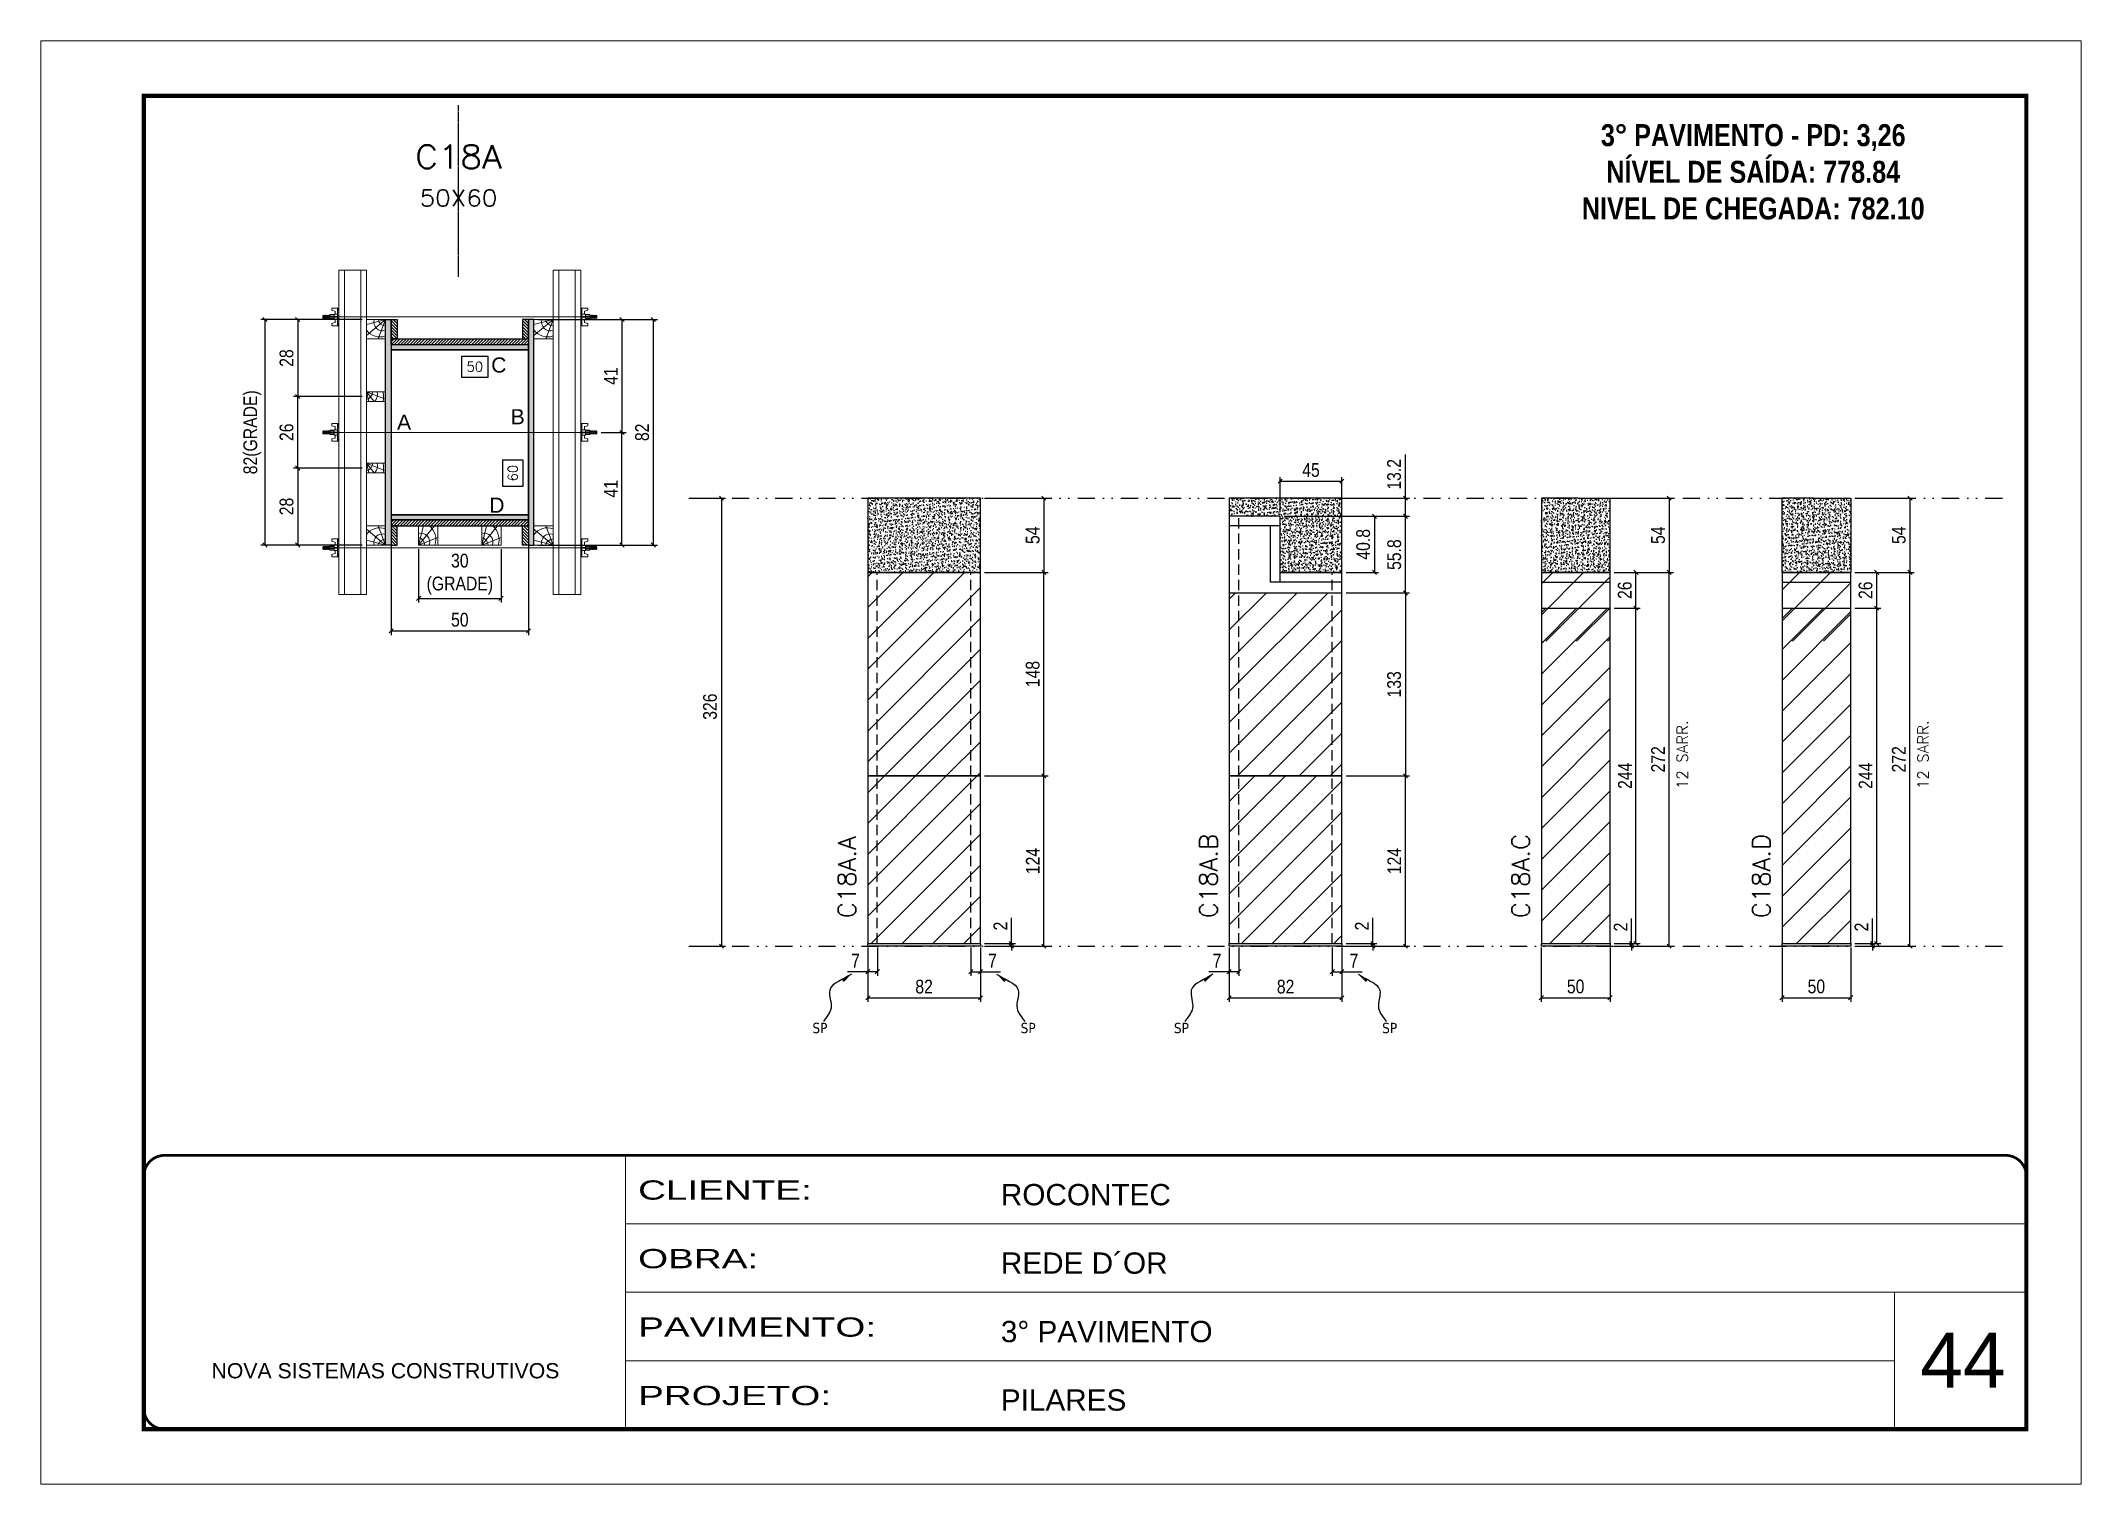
# Model space of a CAD drawing. Extents: x 2949 to 9203, y -16089 to 12527.
# Drawn here: x 7718 to 9203, y -9 to 1041 of the extents above; entities that cross this region are included whole.
import ezdxf
from ezdxf.enums import TextEntityAlignment as Align

# ---------------------------------------------------------------- set-up
doc = ezdxf.new("R2010")
doc.units = 0
for name, pattern in [('CONTINUO', [0]), ('DASHED', [0.75, 0.5, -0.25]), ('DIVIDE2', [0.625, 0.25, -0.125, 0, -0.125, 0, -0.125]), ('HIDDEN', [0.375, 0.25, -0.125])]:
    doc.linetypes.add(name, pattern=pattern)
for name, color, linetype, lineweight in [('CARIMBO', 255, 'Continuous', 9), ('Folhas', 255, 'Continuous', 9), ('Hachura', 251, 'Continuous', 9), ('Madeira', 126, 'Continuous', 18), ('Perfil Metálico', 224, 'Continuous', 18), ('SARRAFO DE PRESSAO', 251, 'DASHED', 9), ('Texto Seção', 7, 'Continuous', 15)]:
    doc.layers.add(name, color=color, linetype=linetype, lineweight=lineweight)
for name, color, linetype in [('CHAPA', 1, 'Continuous'), ('COTA', 241, 'Continuous'), ('cotas', 4, 'Continuous'), ('MEIO_PONT', 93, 'Continuous'), ('NOMENCLATURA', 7, 'Continuous'), ('Nível', 160, 'Continuous'), ('Painéis', 200, 'Continuous'), ('SARR_2.2x7', 40, 'Continuous'), ('SARRAFO', 251, 'Continuous'), ('Sarrafo de Pressão', 42, 'HIDDEN'), ('texto', 7, 'Continuous'), ('Texto de Titulo', 7, 'Continuous'), ('Texto Qtd Sarr', 242, 'Continuous'), ('TEXTO_GERAL', 7, 'Continuous')]:
    doc.layers.add(name, color=color, linetype=linetype)
doc.styles.add('ARIAL', font='arial.ttf')
doc.styles.add('COTA TECNICA', font='techl___.ttf', dxfattribs={"height": 10})
doc.styles.add('COTA TECNICA 2X', font='techl___.ttf', dxfattribs={"height": 10})
doc.styles.add('COTA TECNICA-50', font='techl___.ttf', dxfattribs={"height": 10})
doc.styles.add('REGUA-120', font='ROMANS.shx', dxfattribs={"height": 15})
doc.styles.add('ROMANC', font='techb___.ttf', dxfattribs={"height": 2.5})
doc.styles.add('ROMANS', font='romans.shx')
doc.styles.get("Standard").update_dxf_attribs({"font": 'arial.ttf'})
doc.styles.add('Tecnologia', font='')
doc.styles.get('Tecnologia').set_extended_font_data('Forgotten Futurist')
doc.dimstyles.new('COTA PAINEL-50', dxfattribs={"dimtxt": 10, "dimasz": 3, "dimexe": 3, "dimexo": 3, "dimgap": 3, "dimtad": 1, "dimdec": 1, "dimzin": 12, "dimdsep": 46, "dimtxsty": 'COTA TECNICA-50', "dimblk1": 'OBLIQUE', "dimblk2": 'OBLIQUE', "dimsah": 1, "dimcen": 0.9, "dimclrd": 4, "dimclre": 4, "dimclrt": 240, "dimadec": 1, "dimazin": 3, "dimtfac": 1, "dimtdec": 1, "dimtmove": 0, "dimatfit": 3, "dimfxl": 1, "dimtolj": 1, "dimtzin": 12, "dimarcsym": 0})
doc.dimstyles.new('PAINEL', dxfattribs={"dimtxt": 10, "dimasz": 3, "dimexe": 3, "dimexo": 3, "dimgap": 3, "dimtad": 1, "dimdec": 1, "dimzin": 12, "dimdsep": 46, "dimtxsty": 'COTA TECNICA', "dimblk1": 'OBLIQUE', "dimblk2": 'OBLIQUE', "dimsah": 1, "dimcen": 0.9, "dimclrd": 4, "dimclre": 4, "dimclrt": 240, "dimadec": 1, "dimazin": 3, "dimtfac": 1, "dimtdec": 1, "dimtmove": 0, "dimatfit": 3, "dimfxl": 1, "dimtolj": 1, "dimtzin": 12, "dimarcsym": 0})
doc.dimstyles.new('SECAO PILAR', dxfattribs={"dimtxt": 10, "dimasz": 3, "dimexe": 3, "dimexo": 3, "dimgap": 3, "dimtad": 1, "dimdec": 1, "dimlfac": 0.5, "dimzin": 12, "dimdsep": 46, "dimtxsty": 'COTA TECNICA 2X', "dimblk1": 'OBLIQUE', "dimblk2": 'OBLIQUE', "dimsah": 1, "dimcen": 0.9, "dimclrd": 256, "dimclre": 256, "dimclrt": 256, "dimadec": 1, "dimazin": 3, "dimtfac": 1, "dimtdec": 1, "dimtmove": 0, "dimatfit": 3, "dimfxl": 1, "dimtolj": 1, "dimtzin": 12, "dimarcsym": 0})
doc.dimstyles.new('SECÇÃO 2', dxfattribs={"dimtxt": 7, "dimasz": 6, "dimexe": 0.18, "dimexo": 2, "dimgap": -4, "dimtad": 3, "dimdec": 1, "dimlfac": 0.5, "dimzin": 12, "dimdsep": 46, "dimtxsty": 'ROMANS', "dimblk": 'ARCHTICK', "dimcen": 0.09, "dimse1": 1, "dimse2": 1, "dimsd1": 1, "dimsd2": 1, "dimclrd": 180, "dimclre": 5, "dimclrt": 1, "dimadec": 0, "dimazin": 3, "dimtfac": 1, "dimtdec": 1, "dimtofl": 0, "dimtmove": 0, "dimatfit": 3, "dimldrblk": 'ARCHTICK', "dimfxl": 1, "dimtolj": 1, "dimtzin": 0, "dimarcsym": 0})
doc.dimstyles.get("Standard").update_dxf_attribs({"dimtxt": 0.18, "dimasz": 0.18, "dimexe": 0.18, "dimexo": 0.0625, "dimgap": 0.09, "dimtad": 0, "dimtih": 1, "dimtoh": 1, "dimdec": 4, "dimzin": 0, "dimdsep": 46, "dimtxsty": 'Standard', "dimcen": 0.09, "dimadec": 0, "dimazin": 0, "dimtfac": 1, "dimtdec": 4, "dimtofl": 0, "dimtmove": 0, "dimatfit": 3, "dimfxl": 1, "dimtolj": 1, "dimtzin": 0, "dimarcsym": 0})
pattern_1 = [(45, (3170, 4594.3), (-11.22532, 11.22532), [])]
pattern_2 = [(45, (3170, 4570.3), (-11.22532, 11.22532), [])]

msp = doc.modelspace()

# ---------------------------------------------------------------- texts
at = {"layer": 'CARIMBO', "style": 'ARIAL'}
msp.add_text('44', height=40, dxfattribs=at).set_placement((9085.39, 61.13))
at = {"layer": 'NOMENCLATURA', "color": 2, "insert": (8963.86, 1007.04), "char_height": 16, "attachment_point": 2, "style": 'ROMANC'}
msp.add_mtext_dynamic_manual_height_columns('\\P3° PAVIMENTO - PD: 3,26\\PNÍVEL DE SAÍDA: 778.84\\PNIVEL DE CHEGADA: 782.10', width=300.2766, gutter_width=1, heights=[0], dxfattribs=at)
at = {"layer": 'texto', "color": 0, "char_height": 7.5, "attachment_point": 5}
for insert in [(8284.58, 322.78), (8436.13, 322.78), (8547.67, 322.78), (8699.23, 322.78)]:
    msp.add_mtext('{\\fTahoma|b0|i0|c0|p34;\\C4;SP}', dxfattribs=dict(at, insert=insert))
at = {"layer": 'Texto Seção', "linetype": 'Continuous', "style": 'ROMANS'}
for p in [(8916.22, 496.61), (9091.39, 496.61)]:
    msp.add_text('12 SARR.', height=8, rotation=90, dxfattribs=at).set_placement(p)
at = {"layer": 'Texto Seção', "char_height": 13, "width": 285.3299, "attachment_point": 7, "rotation": 90, "style": 'REGUA-120'}
for s, insert in [('C18A.A', (8310.8, 402.73)), ('C18A.B', (8573.9, 402.73)), ('C18A.C', (8801.09, 402.73)), ('C18A.D', (8976.26, 402.73))]:
    msp.add_mtext(s, dxfattribs=dict(at, insert=insert))
at = {"layer": 'TEXTO_GERAL', "style": 'ARIAL'}
for s, p in [('C', (8050.88, 805.15)), ('B', (8064.65, 767.52)), ('A', (7981.93, 763.61)), ('D', (8049.48, 703.16))]:
    msp.add_text(s, height=11, dxfattribs=at).set_placement(p, align=Align.MIDDLE_CENTER)

# ---------------------------------------------------------------- blocks, each defined once
blk = doc.blocks.new('9999999999')
at = {"color": 30, "linetype": 'CONTINUO'}
for p, q in [((98564.6, 34230.2), (98564.6, 34429.4)), ((98564.6, 34379.6), (99584, 34379.6)), ((98564.6, 34329.8), (99488, 34329.8)), ((99584, 34329.8), (99488, 34329.8)), ((99488, 34329.8), (99488, 34230.2)), ((98564.6, 34280), (99488, 34280))]:
    blk.add_line(p, q, dxfattribs=at)
at = {"color": 30, "linetype": 'CONTINUO', "const_width": 2}
blk.add_lwpolyline([(99584, 34230.2), (99584, 34414.4, 0.414214), (99569, 34429.4), (98229, 34429.4, 0.414214), (98214, 34414.4), (98214, 34245.2, 0.414214), (98229, 34230.2), (99584, 34230.2)], format="xyb", dxfattribs=at)
at = {"layer": 'Folhas'}
blk.add_lwpolyline([(98139, 34190.2), (99624, 34190.2), (99624, 35240.2), (98139, 35240.2)], close=True, dxfattribs=at)
at = {"layer": 'Folhas', "color": 30, "const_width": 3}
blk.add_lwpolyline([(98214, 34230.2), (99584, 34230.2), (99584, 35200.2), (98214, 35200.2)], close=True, dxfattribs=at)
at = {"color": 7, "linetype": 'Continuous', "ltscale": 5, "style": 'ARIAL'}
for s, height, p in [('ROCONTEC', 15.48, (98837.7, 34393.1)), ('REDE D´OR', 15.48, (98837.7, 34343.3)), ('3° PAVIMENTO', 15.483, (98837.7, 34293.5)), ('NOVA SISTEMAS CONSTRUTIVOS', 11.059, (98263.2, 34267.2)), ('PILARES', 15.48, (98837.7, 34243.7))]:
    blk.add_text(s, height=height, dxfattribs=at).set_placement(p)
at = {"layer": 'Folhas', "color": 7, "style": 'Tecnologia', "width": 1.5}
for s, p in [('CLIENTE:', (98573.7, 34397.2)), ('OBRA:', (98573.7, 34347.3)), ('PAVIMENTO:', (98573.7, 34297.5)), ('PROJETO:', (98573.7, 34247.7))]:
    blk.add_text(s, height=14, dxfattribs=at).set_placement(p)
blk = doc.blocks.new('*D2744')
at = {"layer": 'COTA', "color": 180, "lineweight": -2, "transparency": 16777216}
for p, q in [((8068.5, 736), (8053.5, 736)), ((8053.5, 736), (8053.5, 717)), ((8068.5, 717), (8068.5, 736)), ((8053.5, 717), (8068.5, 717))]:
    blk.add_line(p, q, dxfattribs=at)
at = {"layer": 'Defpoints', "color": 0, "transparency": 16777216}
for p in [(7972.5, 816.2), (7972.5, 696.2), (8072.5, 696.2)]:
    blk.add_point(p, dxfattribs=at)
at = {"layer": 'COTA', "color": 1, "transparency": 16777216, "insert": (8061, 726.5), "char_height": 7, "attachment_point": 5, "rotation": 90, "style": 'ROMANS'}
blk.add_mtext('\\A1;60', dxfattribs=at)
blk = doc.blocks.new('_ArchTick')
at = {"color": 0, "linetype": 'ByBlock', "const_width": 0.15}
blk.add_lwpolyline([(-0.5, -0.5), (0.5, 0.5)], dxfattribs=at)
blk = doc.blocks.new('_Oblique')
at = {"color": 0, "linetype": 'ByBlock', "lineweight": -2}
blk.add_line((-0.5, -0.5), (0.5, 0.5), dxfattribs=at)
blk = doc.blocks.new('*D2745')
at = {"layer": 'COTA', "lineweight": -2, "transparency": 16777216}
for p, q in [((8079.5, 838.2), (8166.3, 838.2)), ((8163.3, 838.2), (8163.3, 674.2)), ((8079.5, 674.2), (8166.3, 674.2))]:
    blk.add_line(p, q, dxfattribs=at)
at = {"layer": 'Defpoints', "color": 0, "transparency": 16777216}
for p in [(8076.5, 838.2), (8076.5, 674.2), (8163.3, 674.2)]:
    blk.add_point(p, dxfattribs=at)
at = {"layer": 'COTA', "lineweight": -2, "transparency": 16777216, "xscale": 3, "yscale": 3, "zscale": 3}
for p, rotation in [((8163.3, 838.2), 90), ((8163.3, 674.2), 270)]:
    blk.add_blockref('_Oblique', p, dxfattribs=dict(at, rotation=rotation))
at = {"layer": 'COTA', "transparency": 16777216, "insert": (8155.2, 756.2), "char_height": 10, "attachment_point": 5, "rotation": 90, "style": 'COTA TECNICA 2X'}
blk.add_mtext('\\A1;82', dxfattribs=at)
blk = doc.blocks.new('*D2746')
at = {"layer": 'COTA', "lineweight": -2, "transparency": 16777216}
for p, q in [((8113.5, 838.2), (8143.5, 838.2)), ((8140.5, 838.2), (8140.5, 756.1)), ((8125.3, 756.1), (8143.5, 756.1))]:
    blk.add_line(p, q, dxfattribs=at)
at = {"layer": 'Defpoints', "color": 0, "transparency": 16777216}
for p in [(8110.5, 838.2), (8122.3, 756.1), (8140.5, 756.1)]:
    blk.add_point(p, dxfattribs=at)
at = {"layer": 'COTA', "lineweight": -2, "transparency": 16777216, "xscale": 3, "yscale": 3, "zscale": 3}
for p, rotation in [((8140.5, 838.2), 90), ((8140.5, 756.1), 270)]:
    blk.add_blockref('_Oblique', p, dxfattribs=dict(at, rotation=rotation))
at = {"layer": 'COTA', "transparency": 16777216, "insert": (8132.4, 797.1), "char_height": 10, "attachment_point": 5, "rotation": 90, "style": 'COTA TECNICA 2X'}
blk.add_mtext('\\A1;41', dxfattribs=at)
blk = doc.blocks.new('*D2747')
at = {"layer": 'COTA', "lineweight": -2, "transparency": 16777216}
for p, q in [((8125.3, 756.1), (8143.5, 756.1)), ((8140.5, 674.2), (8140.5, 756.1)), ((8113.5, 674.2), (8143.5, 674.2))]:
    blk.add_line(p, q, dxfattribs=at)
at = {"layer": 'Defpoints', "color": 0, "transparency": 16777216}
for p in [(8122.3, 756.1), (8140.5, 756.1), (8110.5, 674.2)]:
    blk.add_point(p, dxfattribs=at)
at = {"layer": 'COTA', "lineweight": -2, "transparency": 16777216, "xscale": 3, "yscale": 3, "zscale": 3}
for p, rotation in [((8140.5, 756.1), 90), ((8140.5, 674.2), 270)]:
    blk.add_blockref('_Oblique', p, dxfattribs=dict(at, rotation=rotation))
at = {"layer": 'COTA', "transparency": 16777216, "insert": (8132.4, 715.1), "char_height": 10, "attachment_point": 5, "rotation": 90, "style": 'COTA TECNICA 2X'}
blk.add_mtext('\\A1;41', dxfattribs=at)
blk = doc.blocks.new('*D2748')
at = {"layer": 'COTA', "color": 180, "lineweight": -2, "transparency": 16777216}
for p, q in [((8043.1, 811.4), (8023.7, 811.4)), ((8023.7, 811.4), (8023.7, 796.4)), ((8043.1, 796.4), (8043.1, 811.4)), ((8023.7, 796.4), (8043.1, 796.4))]:
    blk.add_line(p, q, dxfattribs=at)
at = {"layer": 'Defpoints', "color": 0, "transparency": 16777216}
for p in [(7972.5, 816.2), (8072.5, 816.2), (8072.5, 792.4)]:
    blk.add_point(p, dxfattribs=at)
at = {"layer": 'COTA', "color": 1, "transparency": 16777216, "insert": (8033.4, 803.9), "char_height": 7, "attachment_point": 5, "style": 'ROMANS'}
blk.add_mtext('\\A1;50', dxfattribs=at)
blk = doc.blocks.new('titulo1')
at = {"layer": 'Defpoints', "color": 252, "linetype": 'HIDDEN', "ltscale": 2}
blk.add_line((0, 0), (0, 125), dxfattribs=at)
at = {"layer": 'Defpoints', "style": 'ROMANS', "oblique": 15}
blk.add_attdef('FOLHA', text='', height=10, dxfattribs=at).set_placement((0, 15.6), align=Align.MIDDLE_CENTER)
at = {"layer": 'Texto Qtd Sarr', "color": 3, "style": 'ROMANS', "oblique": 15}
for tag, height, p in [('TITULO', 17, (0, 71.4)), ('SEÇÃO', 12, (0, 41.5))]:
    blk.add_attdef(tag, text='', height=height, dxfattribs=at).set_placement(p, align=Align.MIDDLE_CENTER)
blk = doc.blocks.new('PONTALETE')
at = {"layer": 'Madeira'}
for q in [(2.71, 7), (7, 5.76), (7, 1.74)]:
    blk.add_line((0, 0), q, dxfattribs=at)
blk.add_lwpolyline([(0, 0), (7, 0), (7, 7), (0, 7)], close=True, dxfattribs=at)
for centre, radius, start, end in [((2.04, 0.06), 6.23, 37.28179, 109.09128), ((1.09, 0.9), 3.19, 343.60304, 109.98471), ((-0.21, -0.78), 3.09, 14.63219, 86.0383)]:
    blk.add_arc(centre, radius, start, end, dxfattribs=at)
blk = doc.blocks.new('*D2749')
at = {"layer": 'COTA', "lineweight": -2, "transparency": 16777216}
for p, q in [((7951.5, 838.2), (7877.7, 838.2)), ((7880.7, 838.2), (7880.7, 674.2)), ((7951.5, 674.2), (7877.7, 674.2))]:
    blk.add_line(p, q, dxfattribs=at)
at = {"layer": 'Defpoints', "color": 0, "transparency": 16777216}
for p in [(7954.5, 838.2), (7880.7, 674.2), (7954.5, 674.2)]:
    blk.add_point(p, dxfattribs=at)
at = {"layer": 'COTA', "lineweight": -2, "transparency": 16777216, "xscale": 3, "yscale": 3, "zscale": 3}
for p, rotation in [((7880.7, 838.2), 90), ((7880.7, 674.2), 270)]:
    blk.add_blockref('_Oblique', p, dxfattribs=dict(at, rotation=rotation))
at = {"layer": 'COTA', "transparency": 16777216, "insert": (7871.5, 756.2), "char_height": 10, "attachment_point": 5, "rotation": 90, "style": 'COTA TECNICA 2X'}
blk.add_mtext('\\A1;82(GRADE)', dxfattribs=at)
blk = doc.blocks.new('*D2750')
at = {"layer": 'COTA', "lineweight": -2, "transparency": 16777216}
for p, q in [((7951.5, 730.2), (7901.5, 730.2)), ((7904.5, 730.2), (7904.5, 674.2)), ((7951.5, 674.2), (7901.5, 674.2))]:
    blk.add_line(p, q, dxfattribs=at)
at = {"layer": 'Defpoints', "color": 0, "transparency": 16777216}
for p in [(7954.5, 730.2), (7904.5, 674.2), (7954.5, 674.2)]:
    blk.add_point(p, dxfattribs=at)
at = {"layer": 'COTA', "lineweight": -2, "transparency": 16777216, "xscale": 3, "yscale": 3, "zscale": 3}
for p, rotation in [((7904.5, 730.2), 90), ((7904.5, 674.2), 270)]:
    blk.add_blockref('_Oblique', p, dxfattribs=dict(at, rotation=rotation))
at = {"layer": 'COTA', "transparency": 16777216, "insert": (7896.4, 702.2), "char_height": 10, "attachment_point": 5, "rotation": 90, "style": 'COTA TECNICA 2X'}
blk.add_mtext('\\A1;28', dxfattribs=at)
blk = doc.blocks.new('MEIO PONTALETE')
at = {"layer": 'Madeira'}
for q in [(2.71, 7), (3.5, 2.88), (3.5, 0.87)]:
    blk.add_line((0, 0), q, dxfattribs=at)
blk.add_lwpolyline([(0, 0), (3.5, 0), (3.5, 7), (0, 7)], close=True, dxfattribs=at)
for centre, radius, start, end in [((2.04, 0.06), 6.23, 76.44987, 109.09128), ((1.09, 0.9), 3.19, 40.90626, 109.98471), ((-0.21, -0.78), 3.09, 14.63219, 86.0383)]:
    blk.add_arc(centre, radius, start, end, dxfattribs=at)
blk = doc.blocks.new('C')
at = {"layer": 'Hachura', "color": 0}
for p, q in [((0, 3.22), (0, -3.22)), ((0.45, 3.22), (0, 3.22)), ((0.46, 3.16), (0, 3.16)), ((0.46, 3.05), (0, 3.05)), ((0.46, 2.88), (0, 2.88)), ((0, 2.75), (0, -1.16)), ((0.46, 2.65), (0, 2.65)), ((0.46, 2.23), (0, 2.23)), ((0.46, 1.51), (0, 1.51)), ((0.39, 0.49), (0.17, 0.49)), ((0.45, -3.23), (0.45, 3.22)), ((0.45, 3.22), (2.58, 3.22)), ((1.74, 0.97), (0.45, 0.97)), ((1.45, 0.1), (0.45, 0.1)), ((1.35, 1.94), (1.35, 0.96)), ((2.58, 2.39), (1.47, 2.09)), ((1.74, -0.97), (1.74, 0.97)), ((1.74, 0.97), (1.74, 0.84)), ((1.74, 0.97), (1.74, 0.84)), ((1.74, 0.84), (3.35, 0.84)), ((3.35, 0.45), (1.74, 0.45)), ((2.58, 3.22), (2.58, 2.39)), ((3.32, 0.84), (3.32, -0.84)), ((3.35, 0.84), (3.35, -0.84)), ((3.68, 0.45), (3.35, 0.45)), ((3.84, -0.52), (3.35, 0.45)), ((3.35, 0.06), (3.67, -0.57)), ((3.68, 0.45), (4.16, -0.52)), ((3.72, 0.5), (4.25, -0.57)), ((4.37, -0.55), (3.83, 0.53)), ((4.15, 0.45), (3.93, 0.45)), ((4.42, -0.52), (3.93, 0.45)), ((4.15, 0.45), (4.26, 0.45)), ((4.26, 0.45), (4.74, -0.52)), ((4.3, 0.5), (4.83, -0.57)), ((4.95, -0.55), (4.41, 0.53)), ((4.51, 0.45), (4.84, 0.45)), ((5, -0.52), (4.51, 0.45)), ((4.84, 0.45), (5.32, -0.52)), ((4.88, 0.5), (5.41, -0.57)), ((5.53, -0.55), (4.99, 0.53)), ((5.58, -0.52), (5.09, 0.45)), ((5.42, 0.45), (5.09, 0.45)), ((5.58, -0.52), (5.09, 0.45)), ((5.42, 0.45), (5.74, -0.19)), ((5.46, 0.5), (5.74, -0.07)), ((5.74, 0.19), (5.57, 0.53)), ((5.74, 0.32), (5.68, 0.45)), ((5.68, 0.45), (5.74, 0.45)), ((5.74, 0.45), (5.9, 0.29)), ((5.74, 0.45), (5.74, -0.52)), ((5.9, -0.36), (5.9, 0.29)), ((0.45, 0), (0, 0)), ((0.46, -1.52), (0, -1.52)), ((0.46, -2.23), (0, -2.23)), ((0.46, -2.65), (0, -2.65)), ((0.46, -2.88), (0, -2.88)), ((0.46, -3.05), (0, -3.05)), ((0.46, -3.16), (0, -3.16)), ((0, -3.22), (2.57, -3.22)), ((0.08, -0.48), (0.29, -0.48)), ((0.29, -0.48), (0.4, -0.48)), ((0.45, 0), (0.45, -0.97)), ((0.45, -0.16), (1.45, -0.16)), ((0.45, -0.65), (0.45, -0.32)), ((0.45, -3.23), (0.45, -0.65)), ((0.45, -0.97), (1.74, -0.97)), ((1.35, -1.94), (1.35, -0.97)), ((2.58, -2.39), (1.47, -2.1)), ((3.35, -0.32), (1.74, -0.32)), ((3.35, -0.84), (1.74, -0.84)), ((2.58, -3.23), (2.58, -2.39)), ((3.35, -0.07), (3.58, -0.52)), ((3.35, -0.52), (3.58, -0.52)), ((3.84, -0.52), (4.16, -0.52)), ((4.42, -0.52), (4.74, -0.52)), ((4.63, -0.52), (4.74, -0.52)), ((5, -0.52), (5.32, -0.52)), ((5.58, -0.52), (5.74, -0.52)), ((5.74, -0.52), (5.9, -0.36)), ((5.74, -0.52), (5.74, -0.52))]:
    blk.add_line(p, q, dxfattribs=at)
for centre, radius, start, end in [((1.52, 1.94), 0.161, 104.74356, 180), ((1.44, -0.03), 0.129, 272.69497, 87.30503), ((3.81, 0.39), 0.143, 25.56881, 154.43119), ((4.39, 0.39), 0.143, 25.56881, 154.43119), ((4.97, 0.39), 0.143, 25.56881, 154.43119), ((5.55, 0.39), 0.143, 25.56881, 154.43119), ((0.17, -0.37), 0.174, 221.74404, 317.85924), ((1.52, -1.94), 0.161, 180, 255.25644), ((3.71, -0.4), 0.174, 222.14076, 318.25596), ((4.29, -0.4), 0.174, 222.14076, 318.25596), ((4.87, -0.4), 0.174, 222.14076, 318.25596), ((5.45, -0.4), 0.174, 222.14076, 318.25596), ((5.61, -0.4), 0.174, 317.85924, 318.25596)]:
    blk.add_arc(centre, radius, start, end, dxfattribs=at)
blk = doc.blocks.new('*D2751')
at = {"layer": 'COTA', "lineweight": -2, "transparency": 16777216}
for p, q in [((7951.5, 838.2), (7901.5, 838.2)), ((7904.5, 838.2), (7904.5, 782.2)), ((7951.5, 782.2), (7901.5, 782.2))]:
    blk.add_line(p, q, dxfattribs=at)
at = {"layer": 'Defpoints', "color": 0, "transparency": 16777216}
for p in [(7954.5, 838.2), (7904.5, 782.2), (7954.5, 782.2)]:
    blk.add_point(p, dxfattribs=at)
at = {"layer": 'COTA', "lineweight": -2, "transparency": 16777216, "xscale": 3, "yscale": 3, "zscale": 3}
for p, rotation in [((7904.5, 838.2), 90), ((7904.5, 782.2), 270)]:
    blk.add_blockref('_Oblique', p, dxfattribs=dict(at, rotation=rotation))
at = {"layer": 'COTA', "transparency": 16777216, "insert": (7896.4, 810.2), "char_height": 10, "attachment_point": 5, "rotation": 90, "style": 'COTA TECNICA 2X'}
blk.add_mtext('\\A1;28', dxfattribs=at)
blk = doc.blocks.new('*D2774')
at = {"layer": 'cotas', "color": 4, "linetype": 'ByBlock', "lineweight": -2, "transparency": 16777216}
for p, q in [((8192.1, 708.3), (8215.9, 708.3)), ((8212.9, 708.3), (8212.9, 382.3)), ((8192.1, 382.3), (8215.9, 382.3))]:
    blk.add_line(p, q, dxfattribs=at)
at = {"layer": 'Defpoints', "color": 0, "linetype": 'ByBlock', "transparency": 16777216}
for p in [(8189.1, 708.3), (8189.1, 382.3), (8212.9, 382.3)]:
    blk.add_point(p, dxfattribs=at)
at = {"layer": 'cotas', "color": 4, "linetype": 'ByBlock', "lineweight": -2, "transparency": 16777216, "xscale": 3, "yscale": 3, "zscale": 3}
for p, rotation in [((8212.9, 708.3), 90), ((8212.9, 382.3), 270)]:
    blk.add_blockref('_Oblique', p, dxfattribs=dict(at, rotation=rotation))
at = {"layer": 'cotas', "color": 240, "linetype": 'ByBlock', "transparency": 16777216, "insert": (8204.6, 556.6), "char_height": 10, "attachment_point": 5, "rotation": 90, "style": 'COTA TECNICA'}
blk.add_mtext('\\A1;326', dxfattribs=at)
blk = doc.blocks.new('*D2752')
at = {"layer": 'COTA', "color": 4, "lineweight": -2, "transparency": 16777216}
for p, q in [((8319.4, 381.3), (8319.4, 341.8)), ((8401.4, 381.3), (8401.4, 341.8)), ((8319.4, 344.8), (8401.4, 344.8))]:
    blk.add_line(p, q, dxfattribs=at)
at = {"layer": 'Defpoints', "color": 0, "transparency": 16777216}
for p in [(8319.4, 384.3), (8401.4, 384.3), (8401.4, 344.8)]:
    blk.add_point(p, dxfattribs=at)
at = {"layer": 'COTA', "color": 4, "lineweight": -2, "transparency": 16777216, "xscale": 3, "yscale": 3, "zscale": 3, "rotation": 180}
blk.add_blockref('_Oblique', (8319.4, 344.8), dxfattribs=at)
at = {"layer": 'COTA', "color": 4, "lineweight": -2, "transparency": 16777216, "xscale": 3, "yscale": 3, "zscale": 3}
blk.add_blockref('_Oblique', (8401.4, 344.8), dxfattribs=at)
at = {"layer": 'COTA', "color": 240, "transparency": 16777216, "insert": (8360.4, 352.9), "char_height": 10, "attachment_point": 5, "style": 'COTA TECNICA'}
blk.add_mtext('\\A1;82', dxfattribs=at)
blk = doc.blocks.new('*D2753')
at = {"layer": 'COTA', "color": 4, "lineweight": -2, "transparency": 16777216}
for p, q in [((8404.4, 506.3), (8450.6, 506.3)), ((8447.6, 382.3), (8447.6, 506.3)), ((8404.4, 382.3), (8450.6, 382.3))]:
    blk.add_line(p, q, dxfattribs=at)
at = {"layer": 'Defpoints', "color": 0, "transparency": 16777216}
for p in [(8401.4, 506.3), (8447.6, 506.3), (8401.4, 382.3)]:
    blk.add_point(p, dxfattribs=at)
at = {"layer": 'COTA', "color": 4, "lineweight": -2, "transparency": 16777216, "xscale": 3, "yscale": 3, "zscale": 3}
for p, rotation in [((8447.6, 506.3), 90), ((8447.6, 382.3), 270)]:
    blk.add_blockref('_Oblique', p, dxfattribs=dict(at, rotation=rotation))
at = {"layer": 'COTA', "color": 240, "transparency": 16777216, "insert": (8439.5, 444.3), "char_height": 10, "attachment_point": 5, "rotation": 90, "style": 'COTA TECNICA-50'}
blk.add_mtext('\\A1;124', dxfattribs=at)
blk = doc.blocks.new('*D2754')
at = {"layer": 'COTA', "color": 4, "lineweight": -2, "transparency": 16777216}
for p, q in [((8423.9, 384.3), (8423.9, 403.1)), ((8404.4, 384.3), (8426.9, 384.3)), ((8404.4, 382.3), (8426.9, 382.3)), ((8423.9, 382.3), (8423.9, 384.3)), ((8423.9, 382.3), (8423.9, 379.3))]:
    blk.add_line(p, q, dxfattribs=at)
at = {"layer": 'Defpoints', "color": 0, "transparency": 16777216}
for p in [(8401.4, 384.3), (8401.4, 382.3), (8423.9, 382.3)]:
    blk.add_point(p, dxfattribs=at)
at = {"layer": 'COTA', "color": 4, "lineweight": -2, "transparency": 16777216, "xscale": 3, "yscale": 3, "zscale": 3}
for p, rotation in [((8423.9, 384.3), 270), ((8423.9, 382.3), 90)]:
    blk.add_blockref('_Oblique', p, dxfattribs=dict(at, rotation=rotation))
at = {"layer": 'COTA', "color": 240, "transparency": 16777216, "insert": (8415.9, 397), "char_height": 10, "attachment_point": 5, "rotation": 90, "style": 'COTA TECNICA-50'}
blk.add_mtext('\\A1;2', dxfattribs=at)
blk = doc.blocks.new('*D2755')
at = {"layer": 'COTA', "color": 4, "linetype": 'ByBlock', "lineweight": -2, "transparency": 16777216}
for p, q in [((8404.4, 654.3), (8450.6, 654.3)), ((8447.6, 506.3), (8447.6, 654.3)), ((8404.4, 506.3), (8450.6, 506.3))]:
    blk.add_line(p, q, dxfattribs=at)
at = {"layer": 'Defpoints', "color": 0, "linetype": 'ByBlock', "transparency": 16777216}
for p in [(8401.4, 654.3), (8447.6, 654.3), (8401.4, 506.3)]:
    blk.add_point(p, dxfattribs=at)
at = {"layer": 'COTA', "color": 4, "linetype": 'ByBlock', "lineweight": -2, "transparency": 16777216, "xscale": 3, "yscale": 3, "zscale": 3}
for p, rotation in [((8447.6, 654.3), 90), ((8447.6, 506.3), 270)]:
    blk.add_blockref('_Oblique', p, dxfattribs=dict(at, rotation=rotation))
at = {"layer": 'COTA', "color": 240, "linetype": 'ByBlock', "transparency": 16777216, "insert": (8439.5, 580.3), "char_height": 10, "attachment_point": 5, "rotation": 90, "style": 'COTA TECNICA'}
blk.add_mtext('\\A1;148', dxfattribs=at)
blk = doc.blocks.new('*D2756')
at = {"layer": 'COTA', "color": 4, "linetype": 'ByBlock', "lineweight": -2, "transparency": 16777216}
for p, q in [((8404.4, 708.3), (8450.6, 708.3)), ((8447.6, 708.3), (8447.6, 654.3)), ((8404.4, 654.3), (8450.6, 654.3))]:
    blk.add_line(p, q, dxfattribs=at)
at = {"layer": 'Defpoints', "color": 0, "linetype": 'ByBlock', "transparency": 16777216}
for p in [(8401.4, 708.3), (8401.4, 654.3), (8447.6, 654.3)]:
    blk.add_point(p, dxfattribs=at)
at = {"layer": 'COTA', "color": 4, "linetype": 'ByBlock', "lineweight": -2, "transparency": 16777216, "xscale": 3, "yscale": 3, "zscale": 3}
for p, rotation in [((8447.6, 708.3), 90), ((8447.6, 654.3), 270)]:
    blk.add_blockref('_Oblique', p, dxfattribs=dict(at, rotation=rotation))
at = {"layer": 'COTA', "color": 240, "linetype": 'ByBlock', "transparency": 16777216, "insert": (8439.5, 681.3), "char_height": 10, "attachment_point": 5, "rotation": 90, "style": 'COTA TECNICA'}
blk.add_mtext('\\A1;54', dxfattribs=at)
blk = doc.blocks.new('*D2757')
at = {"layer": 'COTA', "color": 4, "lineweight": -2, "transparency": 16777216}
for p, q in [((8582.5, 381.3), (8582.5, 341.8)), ((8664.5, 381.3), (8664.5, 341.8)), ((8582.5, 344.8), (8664.5, 344.8))]:
    blk.add_line(p, q, dxfattribs=at)
at = {"layer": 'Defpoints', "color": 0, "transparency": 16777216}
for p in [(8582.5, 384.3), (8664.5, 384.3), (8664.5, 344.8)]:
    blk.add_point(p, dxfattribs=at)
at = {"layer": 'COTA', "color": 4, "lineweight": -2, "transparency": 16777216, "xscale": 3, "yscale": 3, "zscale": 3, "rotation": 180}
blk.add_blockref('_Oblique', (8582.5, 344.8), dxfattribs=at)
at = {"layer": 'COTA', "color": 4, "lineweight": -2, "transparency": 16777216, "xscale": 3, "yscale": 3, "zscale": 3}
blk.add_blockref('_Oblique', (8664.5, 344.8), dxfattribs=at)
at = {"layer": 'COTA', "color": 240, "transparency": 16777216, "insert": (8623.5, 352.9), "char_height": 10, "attachment_point": 5, "style": 'COTA TECNICA'}
blk.add_mtext('\\A1;82', dxfattribs=at)
blk = doc.blocks.new('*D2758')
at = {"layer": 'COTA', "color": 4, "lineweight": -2, "transparency": 16777216}
for p, q in [((8667.5, 506.3), (8713.7, 506.3)), ((8710.7, 382.3), (8710.7, 506.3)), ((8667.5, 382.3), (8713.7, 382.3))]:
    blk.add_line(p, q, dxfattribs=at)
at = {"layer": 'Defpoints', "color": 0, "transparency": 16777216}
for p in [(8664.5, 506.3), (8710.7, 506.3), (8664.5, 382.3)]:
    blk.add_point(p, dxfattribs=at)
at = {"layer": 'COTA', "color": 4, "lineweight": -2, "transparency": 16777216, "xscale": 3, "yscale": 3, "zscale": 3}
for p, rotation in [((8710.7, 506.3), 90), ((8710.7, 382.3), 270)]:
    blk.add_blockref('_Oblique', p, dxfattribs=dict(at, rotation=rotation))
at = {"layer": 'COTA', "color": 240, "transparency": 16777216, "insert": (8702.6, 444.3), "char_height": 10, "attachment_point": 5, "rotation": 90, "style": 'COTA TECNICA-50'}
blk.add_mtext('\\A1;124', dxfattribs=at)
blk = doc.blocks.new('*D2759')
at = {"layer": 'COTA', "color": 4, "lineweight": -2, "transparency": 16777216}
for p, q in [((8687, 384.3), (8687, 403.1)), ((8667.5, 384.3), (8690, 384.3)), ((8667.5, 382.3), (8690, 382.3)), ((8687, 382.3), (8687, 384.3)), ((8687, 382.3), (8687, 379.3))]:
    blk.add_line(p, q, dxfattribs=at)
at = {"layer": 'Defpoints', "color": 0, "transparency": 16777216}
for p in [(8664.5, 384.3), (8664.5, 382.3), (8687, 382.3)]:
    blk.add_point(p, dxfattribs=at)
at = {"layer": 'COTA', "color": 4, "lineweight": -2, "transparency": 16777216, "xscale": 3, "yscale": 3, "zscale": 3}
for p, rotation in [((8687, 384.3), 270), ((8687, 382.3), 90)]:
    blk.add_blockref('_Oblique', p, dxfattribs=dict(at, rotation=rotation))
at = {"layer": 'COTA', "color": 240, "transparency": 16777216, "insert": (8679, 397), "char_height": 10, "attachment_point": 5, "rotation": 90, "style": 'COTA TECNICA-50'}
blk.add_mtext('\\A1;2', dxfattribs=at)
blk = doc.blocks.new('*D2760')
at = {"layer": 'COTA', "color": 4, "linetype": 'ByBlock', "lineweight": -2, "transparency": 16777216}
for p, q in [((8622.5, 695.1), (8691.2, 695.1)), ((8688.2, 695.1), (8688.2, 654.3)), ((8667.5, 654.3), (8691.2, 654.3))]:
    blk.add_line(p, q, dxfattribs=at)
at = {"layer": 'Defpoints', "color": 0, "linetype": 'ByBlock', "transparency": 16777216}
for p in [(8619.5, 695.1), (8664.5, 654.3), (8688.2, 654.3)]:
    blk.add_point(p, dxfattribs=at)
at = {"layer": 'COTA', "color": 4, "linetype": 'ByBlock', "lineweight": -2, "transparency": 16777216, "xscale": 3, "yscale": 3, "zscale": 3}
for p, rotation in [((8688.2, 695.1), 90), ((8688.2, 654.3), 270)]:
    blk.add_blockref('_Oblique', p, dxfattribs=dict(at, rotation=rotation))
at = {"layer": 'COTA', "color": 240, "linetype": 'ByBlock', "transparency": 16777216, "insert": (8680, 674.7), "char_height": 10, "attachment_point": 5, "rotation": 90, "style": 'COTA TECNICA'}
blk.add_mtext('\\A1;40.8', dxfattribs=at)
blk = doc.blocks.new('*D2775')
at = {"layer": 'COTA', "color": 4, "linetype": 'ByBlock', "lineweight": -2, "transparency": 16777216}
for p, q in [((8667.5, 639.3), (8713.7, 639.3)), ((8710.7, 639.3), (8710.7, 506.3)), ((8667.5, 506.3), (8713.7, 506.3))]:
    blk.add_line(p, q, dxfattribs=at)
at = {"layer": 'Defpoints', "color": 0, "linetype": 'ByBlock', "transparency": 16777216}
for p in [(8664.5, 639.3), (8664.5, 506.3), (8710.7, 506.3)]:
    blk.add_point(p, dxfattribs=at)
at = {"layer": 'COTA', "color": 4, "linetype": 'ByBlock', "lineweight": -2, "transparency": 16777216, "xscale": 3, "yscale": 3, "zscale": 3}
for p, rotation in [((8710.7, 639.3), 90), ((8710.7, 506.3), 270)]:
    blk.add_blockref('_Oblique', p, dxfattribs=dict(at, rotation=rotation))
at = {"layer": 'COTA', "color": 240, "linetype": 'ByBlock', "transparency": 16777216, "insert": (8702.5, 572.8), "char_height": 10, "attachment_point": 5, "rotation": 90, "style": 'COTA TECNICA'}
blk.add_mtext('\\A1;133', dxfattribs=at)
blk = doc.blocks.new('*D2761')
at = {"layer": 'COTA', "color": 4, "lineweight": -2, "transparency": 16777216}
for p, q in [((8809.6, 381.3), (8809.6, 341.9)), ((8859.6, 381.3), (8859.6, 341.9)), ((8809.6, 344.9), (8859.6, 344.9))]:
    blk.add_line(p, q, dxfattribs=at)
at = {"layer": 'Defpoints', "color": 0, "transparency": 16777216}
for p in [(8809.6, 384.3), (8859.6, 384.3), (8859.6, 344.9)]:
    blk.add_point(p, dxfattribs=at)
at = {"layer": 'COTA', "color": 4, "lineweight": -2, "transparency": 16777216, "xscale": 3, "yscale": 3, "zscale": 3, "rotation": 180}
blk.add_blockref('_Oblique', (8809.6, 344.9), dxfattribs=at)
at = {"layer": 'COTA', "color": 4, "lineweight": -2, "transparency": 16777216, "xscale": 3, "yscale": 3, "zscale": 3}
blk.add_blockref('_Oblique', (8859.6, 344.9), dxfattribs=at)
at = {"layer": 'COTA', "color": 240, "transparency": 16777216, "insert": (8834.6, 353), "char_height": 10, "attachment_point": 5, "style": 'COTA TECNICA'}
blk.add_mtext('\\A1;50', dxfattribs=at)
blk = doc.blocks.new('*D2762')
at = {"layer": 'COTA', "color": 4, "lineweight": -2, "transparency": 16777216}
for p, q in [((8862.6, 654.3), (8905.7, 654.3)), ((8902.7, 382.3), (8902.7, 654.3)), ((8862.6, 382.3), (8905.7, 382.3))]:
    blk.add_line(p, q, dxfattribs=at)
at = {"layer": 'Defpoints', "color": 0, "transparency": 16777216}
for p in [(8859.6, 654.3), (8902.7, 654.3), (8859.6, 382.3)]:
    blk.add_point(p, dxfattribs=at)
at = {"layer": 'COTA', "color": 4, "lineweight": -2, "transparency": 16777216, "xscale": 3, "yscale": 3, "zscale": 3}
for p, rotation in [((8902.7, 654.3), 90), ((8902.7, 382.3), 270)]:
    blk.add_blockref('_Oblique', p, dxfattribs=dict(at, rotation=rotation))
at = {"layer": 'COTA', "color": 240, "transparency": 16777216, "insert": (8894.6, 518.3), "char_height": 10, "attachment_point": 5, "rotation": 90, "style": 'COTA TECNICA'}
blk.add_mtext('\\A1;272', dxfattribs=at)
blk = doc.blocks.new('*D2763')
at = {"layer": 'COTA', "color": 4, "lineweight": -2, "transparency": 16777216}
for p, q in [((8875.3, 384.3), (8875.3, 402.4)), ((8862.6, 384.3), (8878.3, 384.3)), ((8862.6, 382.3), (8878.3, 382.3)), ((8875.3, 382.3), (8875.3, 384.3)), ((8875.3, 382.3), (8875.3, 379.3))]:
    blk.add_line(p, q, dxfattribs=at)
at = {"layer": 'Defpoints', "color": 0, "transparency": 16777216}
for p in [(8859.6, 384.3), (8859.6, 382.3), (8875.3, 384.3)]:
    blk.add_point(p, dxfattribs=at)
at = {"layer": 'COTA', "color": 4, "lineweight": -2, "transparency": 16777216, "xscale": 3, "yscale": 3, "zscale": 3}
for p, rotation in [((8875.3, 384.3), 270), ((8875.3, 382.3), 90)]:
    blk.add_blockref('_Oblique', p, dxfattribs=dict(at, rotation=rotation))
at = {"layer": 'COTA', "color": 240, "transparency": 16777216, "insert": (8867.3, 396.3), "char_height": 10, "attachment_point": 5, "rotation": 90, "style": 'COTA TECNICA-50'}
blk.add_mtext('\\A1;2', dxfattribs=at)
blk = doc.blocks.new('*D2776')
at = {"layer": 'COTA', "color": 4, "linetype": 'ByBlock', "lineweight": -2, "transparency": 16777216}
for p, q in [((8862.6, 628.3), (8881.5, 628.3)), ((8878.5, 384.3), (8878.5, 628.3)), ((8862.6, 384.3), (8881.5, 384.3))]:
    blk.add_line(p, q, dxfattribs=at)
at = {"layer": 'Defpoints', "color": 0, "linetype": 'ByBlock', "transparency": 16777216}
for p in [(8859.6, 628.3), (8878.5, 628.3), (8859.6, 384.3)]:
    blk.add_point(p, dxfattribs=at)
at = {"layer": 'COTA', "color": 4, "linetype": 'ByBlock', "lineweight": -2, "transparency": 16777216, "xscale": 3, "yscale": 3, "zscale": 3}
for p, rotation in [((8878.5, 628.3), 90), ((8878.5, 384.3), 270)]:
    blk.add_blockref('_Oblique', p, dxfattribs=dict(at, rotation=rotation))
at = {"layer": 'COTA', "color": 240, "linetype": 'ByBlock', "transparency": 16777216, "insert": (8870.5, 506.3), "char_height": 10, "attachment_point": 5, "rotation": 90, "style": 'COTA TECNICA'}
blk.add_mtext('\\A1;244', dxfattribs=at)
blk = doc.blocks.new('*D2777')
at = {"layer": 'COTA', "color": 4, "linetype": 'ByBlock', "lineweight": -2, "transparency": 16777216}
for p, q in [((8862.6, 654.3), (8881.5, 654.3)), ((8878.5, 628.3), (8878.5, 654.3)), ((8862.6, 628.3), (8881.5, 628.3))]:
    blk.add_line(p, q, dxfattribs=at)
at = {"layer": 'Defpoints', "color": 0, "linetype": 'ByBlock', "transparency": 16777216}
for p in [(8859.6, 654.3), (8878.5, 654.3), (8859.6, 628.3)]:
    blk.add_point(p, dxfattribs=at)
at = {"layer": 'COTA', "color": 4, "linetype": 'ByBlock', "lineweight": -2, "transparency": 16777216, "xscale": 3, "yscale": 3, "zscale": 3}
for p, rotation in [((8878.5, 654.3), 90), ((8878.5, 628.3), 270)]:
    blk.add_blockref('_Oblique', p, dxfattribs=dict(at, rotation=rotation))
at = {"layer": 'COTA', "color": 240, "linetype": 'ByBlock', "transparency": 16777216, "insert": (8870.4, 641.3), "char_height": 10, "attachment_point": 5, "rotation": 90, "style": 'COTA TECNICA'}
blk.add_mtext('\\A1;26', dxfattribs=at)
blk = doc.blocks.new('*D2764')
at = {"layer": 'COTA', "color": 4, "lineweight": -2, "transparency": 16777216}
for p, q in [((8984.8, 381.3), (8984.8, 341.9)), ((9034.8, 381.3), (9034.8, 341.9)), ((8984.8, 344.9), (9034.8, 344.9))]:
    blk.add_line(p, q, dxfattribs=at)
at = {"layer": 'Defpoints', "color": 0, "transparency": 16777216}
for p in [(8984.8, 384.3), (9034.8, 384.3), (9034.8, 344.9)]:
    blk.add_point(p, dxfattribs=at)
at = {"layer": 'COTA', "color": 4, "lineweight": -2, "transparency": 16777216, "xscale": 3, "yscale": 3, "zscale": 3, "rotation": 180}
blk.add_blockref('_Oblique', (8984.8, 344.9), dxfattribs=at)
at = {"layer": 'COTA', "color": 4, "lineweight": -2, "transparency": 16777216, "xscale": 3, "yscale": 3, "zscale": 3}
blk.add_blockref('_Oblique', (9034.8, 344.9), dxfattribs=at)
at = {"layer": 'COTA', "color": 240, "transparency": 16777216, "insert": (9009.8, 353), "char_height": 10, "attachment_point": 5, "style": 'COTA TECNICA'}
blk.add_mtext('\\A1;50', dxfattribs=at)
blk = doc.blocks.new('*D2765')
at = {"layer": 'COTA', "color": 4, "lineweight": -2, "transparency": 16777216}
for p, q in [((9037.8, 654.3), (9080.9, 654.3)), ((9077.9, 382.3), (9077.9, 654.3)), ((9037.8, 382.3), (9080.9, 382.3))]:
    blk.add_line(p, q, dxfattribs=at)
at = {"layer": 'Defpoints', "color": 0, "transparency": 16777216}
for p in [(9034.8, 654.3), (9077.9, 654.3), (9034.8, 382.3)]:
    blk.add_point(p, dxfattribs=at)
at = {"layer": 'COTA', "color": 4, "lineweight": -2, "transparency": 16777216, "xscale": 3, "yscale": 3, "zscale": 3}
for p, rotation in [((9077.9, 654.3), 90), ((9077.9, 382.3), 270)]:
    blk.add_blockref('_Oblique', p, dxfattribs=dict(at, rotation=rotation))
at = {"layer": 'COTA', "color": 240, "transparency": 16777216, "insert": (9069.8, 518.3), "char_height": 10, "attachment_point": 5, "rotation": 90, "style": 'COTA TECNICA'}
blk.add_mtext('\\A1;272', dxfattribs=at)
blk = doc.blocks.new('*D2766')
at = {"layer": 'COTA', "color": 4, "lineweight": -2, "transparency": 16777216}
for p, q in [((9050.6, 384.3), (9050.6, 402.4)), ((9037.8, 384.3), (9053.6, 384.3)), ((9037.8, 382.3), (9053.6, 382.3)), ((9050.6, 382.3), (9050.6, 384.3)), ((9050.6, 382.3), (9050.6, 379.3))]:
    blk.add_line(p, q, dxfattribs=at)
at = {"layer": 'Defpoints', "color": 0, "transparency": 16777216}
for p in [(9034.8, 384.3), (9034.8, 382.3), (9050.6, 384.3)]:
    blk.add_point(p, dxfattribs=at)
at = {"layer": 'COTA', "color": 4, "lineweight": -2, "transparency": 16777216, "xscale": 3, "yscale": 3, "zscale": 3}
for p, rotation in [((9050.6, 384.3), 270), ((9050.6, 382.3), 90)]:
    blk.add_blockref('_Oblique', p, dxfattribs=dict(at, rotation=rotation))
at = {"layer": 'COTA', "color": 240, "transparency": 16777216, "insert": (9042.6, 396.3), "char_height": 10, "attachment_point": 5, "rotation": 90, "style": 'COTA TECNICA-50'}
blk.add_mtext('\\A1;2', dxfattribs=at)
blk = doc.blocks.new('*D2778')
at = {"layer": 'COTA', "color": 4, "linetype": 'ByBlock', "lineweight": -2, "transparency": 16777216}
for p, q in [((9037.8, 628.3), (9056.7, 628.3)), ((9053.7, 384.3), (9053.7, 628.3)), ((9037.8, 384.3), (9056.7, 384.3))]:
    blk.add_line(p, q, dxfattribs=at)
at = {"layer": 'Defpoints', "color": 0, "linetype": 'ByBlock', "transparency": 16777216}
for p in [(9034.8, 628.3), (9053.7, 628.3), (9034.8, 384.3)]:
    blk.add_point(p, dxfattribs=at)
at = {"layer": 'COTA', "color": 4, "linetype": 'ByBlock', "lineweight": -2, "transparency": 16777216, "xscale": 3, "yscale": 3, "zscale": 3}
for p, rotation in [((9053.7, 628.3), 90), ((9053.7, 384.3), 270)]:
    blk.add_blockref('_Oblique', p, dxfattribs=dict(at, rotation=rotation))
at = {"layer": 'COTA', "color": 240, "linetype": 'ByBlock', "transparency": 16777216, "insert": (9045.6, 506.3), "char_height": 10, "attachment_point": 5, "rotation": 90, "style": 'COTA TECNICA'}
blk.add_mtext('\\A1;244', dxfattribs=at)
blk = doc.blocks.new('*D2779')
at = {"layer": 'COTA', "color": 4, "linetype": 'ByBlock', "lineweight": -2, "transparency": 16777216}
for p, q in [((9037.8, 654.3), (9056.7, 654.3)), ((9053.7, 628.3), (9053.7, 654.3)), ((9037.8, 628.3), (9056.7, 628.3))]:
    blk.add_line(p, q, dxfattribs=at)
at = {"layer": 'Defpoints', "color": 0, "linetype": 'ByBlock', "transparency": 16777216}
for p in [(9034.8, 654.3), (9053.7, 654.3), (9034.8, 628.3)]:
    blk.add_point(p, dxfattribs=at)
at = {"layer": 'COTA', "color": 4, "linetype": 'ByBlock', "lineweight": -2, "transparency": 16777216, "xscale": 3, "yscale": 3, "zscale": 3}
for p, rotation in [((9053.7, 654.3), 90), ((9053.7, 628.3), 270)]:
    blk.add_blockref('_Oblique', p, dxfattribs=dict(at, rotation=rotation))
at = {"layer": 'COTA', "color": 240, "linetype": 'ByBlock', "transparency": 16777216, "insert": (9045.6, 641.3), "char_height": 10, "attachment_point": 5, "rotation": 90, "style": 'COTA TECNICA'}
blk.add_mtext('\\A1;26', dxfattribs=at)
blk = doc.blocks.new('*D2767')
at = {"layer": 'COTA', "color": 4, "lineweight": -2, "transparency": 16777216}
for p, q in [((8319.4, 379.3), (8319.4, 360.8)), ((8326.4, 381.3), (8326.4, 360.8)), ((8319.4, 363.8), (8304.6, 363.8)), ((8326.4, 363.8), (8319.4, 363.8))]:
    blk.add_line(p, q, dxfattribs=at)
at = {"layer": 'Defpoints', "color": 0, "transparency": 16777216}
for p in [(8319.4, 382.3), (8326.4, 384.3), (8319.4, 363.8)]:
    blk.add_point(p, dxfattribs=at)
at = {"layer": 'COTA', "color": 4, "lineweight": -2, "transparency": 16777216, "xscale": 3, "yscale": 3, "zscale": 3, "rotation": 180}
blk.add_blockref('_Oblique', (8319.4, 363.8), dxfattribs=at)
at = {"layer": 'COTA', "color": 4, "lineweight": -2, "transparency": 16777216, "xscale": 3, "yscale": 3, "zscale": 3}
blk.add_blockref('_Oblique', (8326.4, 363.8), dxfattribs=at)
at = {"layer": 'COTA', "color": 240, "transparency": 16777216, "insert": (8310.5, 371.8), "char_height": 10, "attachment_point": 5, "style": 'COTA TECNICA-50'}
blk.add_mtext('\\A1;7', dxfattribs=at)
blk = doc.blocks.new('*D2768')
at = {"layer": 'COTA', "color": 4, "lineweight": -2, "transparency": 16777216}
for p, q in [((8394.4, 381.3), (8394.4, 360.8)), ((8401.4, 379.3), (8401.4, 360.8)), ((8394.4, 363.8), (8401.4, 363.8)), ((8401.4, 363.8), (8416.1, 363.8))]:
    blk.add_line(p, q, dxfattribs=at)
at = {"layer": 'Defpoints', "color": 0, "transparency": 16777216}
for p in [(8394.4, 384.3), (8401.4, 382.3), (8401.4, 363.8)]:
    blk.add_point(p, dxfattribs=at)
at = {"layer": 'COTA', "color": 4, "lineweight": -2, "transparency": 16777216, "xscale": 3, "yscale": 3, "zscale": 3, "rotation": 180}
blk.add_blockref('_Oblique', (8394.4, 363.8), dxfattribs=at)
at = {"layer": 'COTA', "color": 4, "lineweight": -2, "transparency": 16777216, "xscale": 3, "yscale": 3, "zscale": 3}
blk.add_blockref('_Oblique', (8401.4, 363.8), dxfattribs=at)
at = {"layer": 'COTA', "color": 240, "transparency": 16777216, "insert": (8410.2, 371.8), "char_height": 10, "attachment_point": 5, "style": 'COTA TECNICA-50'}
blk.add_mtext('\\A1;7', dxfattribs=at)
blk = doc.blocks.new('*D2769')
at = {"layer": 'COTA', "color": 4, "lineweight": -2, "transparency": 16777216}
for p, q in [((8582.5, 379.3), (8582.5, 360.8)), ((8589.5, 381.3), (8589.5, 360.8)), ((8582.5, 363.8), (8567.7, 363.8)), ((8589.5, 363.8), (8582.5, 363.8))]:
    blk.add_line(p, q, dxfattribs=at)
at = {"layer": 'Defpoints', "color": 0, "transparency": 16777216}
for p in [(8582.5, 382.3), (8589.5, 384.3), (8582.5, 363.8)]:
    blk.add_point(p, dxfattribs=at)
at = {"layer": 'COTA', "color": 4, "lineweight": -2, "transparency": 16777216, "xscale": 3, "yscale": 3, "zscale": 3, "rotation": 180}
blk.add_blockref('_Oblique', (8582.5, 363.8), dxfattribs=at)
at = {"layer": 'COTA', "color": 4, "lineweight": -2, "transparency": 16777216, "xscale": 3, "yscale": 3, "zscale": 3}
blk.add_blockref('_Oblique', (8589.5, 363.8), dxfattribs=at)
at = {"layer": 'COTA', "color": 240, "transparency": 16777216, "insert": (8573.6, 371.8), "char_height": 10, "attachment_point": 5, "style": 'COTA TECNICA-50'}
blk.add_mtext('\\A1;7', dxfattribs=at)
blk = doc.blocks.new('*D2770')
at = {"layer": 'COTA', "color": 4, "lineweight": -2, "transparency": 16777216}
for p, q in [((8657.5, 381.3), (8657.5, 360.8)), ((8664.5, 379.3), (8664.5, 360.8)), ((8657.5, 363.8), (8664.5, 363.8)), ((8664.5, 363.8), (8679.2, 363.8))]:
    blk.add_line(p, q, dxfattribs=at)
at = {"layer": 'Defpoints', "color": 0, "transparency": 16777216}
for p in [(8657.5, 384.3), (8664.5, 382.3), (8664.5, 363.8)]:
    blk.add_point(p, dxfattribs=at)
at = {"layer": 'COTA', "color": 4, "lineweight": -2, "transparency": 16777216, "xscale": 3, "yscale": 3, "zscale": 3, "rotation": 180}
blk.add_blockref('_Oblique', (8657.5, 363.8), dxfattribs=at)
at = {"layer": 'COTA', "color": 4, "lineweight": -2, "transparency": 16777216, "xscale": 3, "yscale": 3, "zscale": 3}
blk.add_blockref('_Oblique', (8664.5, 363.8), dxfattribs=at)
at = {"layer": 'COTA', "color": 240, "transparency": 16777216, "insert": (8673.3, 371.8), "char_height": 10, "attachment_point": 5, "style": 'COTA TECNICA-50'}
blk.add_mtext('\\A1;7', dxfattribs=at)
blk = doc.blocks.new('*D2771')
at = {"layer": 'COTA', "lineweight": -2, "transparency": 16777216}
for p, q in [((7972.5, 689.6), (7972.5, 608.7)), ((8072.5, 689.6), (8072.5, 608.7)), ((7972.5, 611.7), (8072.5, 611.7))]:
    blk.add_line(p, q, dxfattribs=at)
at = {"layer": 'Defpoints', "color": 0, "transparency": 16777216}
for p in [(7972.5, 692.6), (8072.5, 692.6), (8072.5, 611.7)]:
    blk.add_point(p, dxfattribs=at)
at = {"layer": 'COTA', "lineweight": -2, "transparency": 16777216, "xscale": 3, "yscale": 3, "zscale": 3, "rotation": 180}
blk.add_blockref('_Oblique', (7972.5, 611.7), dxfattribs=at)
at = {"layer": 'COTA', "lineweight": -2, "transparency": 16777216, "xscale": 3, "yscale": 3, "zscale": 3}
blk.add_blockref('_Oblique', (8072.5, 611.7), dxfattribs=at)
at = {"layer": 'COTA', "transparency": 16777216, "insert": (8022.5, 619.8), "char_height": 10, "attachment_point": 5, "style": 'COTA TECNICA 2X'}
blk.add_mtext('\\A1;50', dxfattribs=at)
blk = doc.blocks.new('*D2780')
at = {"layer": 'COTA', "lineweight": -2, "transparency": 16777216}
for p, q in [((7951.5, 782.2), (7901.5, 782.2)), ((7904.5, 730.2), (7904.5, 782.2)), ((7951.5, 730.2), (7901.5, 730.2))]:
    blk.add_line(p, q, dxfattribs=at)
at = {"layer": 'Defpoints', "color": 0, "transparency": 16777216}
for p in [(7904.5, 782.2), (7954.5, 782.2), (7954.5, 730.2)]:
    blk.add_point(p, dxfattribs=at)
at = {"layer": 'COTA', "lineweight": -2, "transparency": 16777216, "xscale": 3, "yscale": 3, "zscale": 3}
for p, rotation in [((7904.5, 782.2), 90), ((7904.5, 730.2), 270)]:
    blk.add_blockref('_Oblique', p, dxfattribs=dict(at, rotation=rotation))
at = {"layer": 'COTA', "transparency": 16777216, "insert": (7896.4, 756.2), "char_height": 10, "attachment_point": 5, "rotation": 90, "style": 'COTA TECNICA 2X'}
blk.add_mtext('\\A1;26', dxfattribs=at)
blk = doc.blocks.new('*D2781')
at = {"layer": 'COTA', "lineweight": -2, "transparency": 16777216}
for p, q in [((7992.5, 671.2), (7992.5, 632.4)), ((8052.5, 671.2), (8052.5, 632.4)), ((7992.5, 635.4), (8052.5, 635.4))]:
    blk.add_line(p, q, dxfattribs=at)
at = {"layer": 'Defpoints', "color": 0, "transparency": 16777216}
for p in [(7992.5, 674.2), (8052.5, 674.2), (8052.5, 635.4)]:
    blk.add_point(p, dxfattribs=at)
at = {"layer": 'COTA', "lineweight": -2, "transparency": 16777216, "xscale": 3, "yscale": 3, "zscale": 3, "rotation": 180}
blk.add_blockref('_Oblique', (7992.5, 635.4), dxfattribs=at)
at = {"layer": 'COTA', "lineweight": -2, "transparency": 16777216, "xscale": 3, "yscale": 3, "zscale": 3}
blk.add_blockref('_Oblique', (8052.5, 635.4), dxfattribs=at)
at = {"layer": 'COTA', "transparency": 16777216, "insert": (8022.5, 653), "char_height": 10, "attachment_point": 5, "style": 'COTA TECNICA 2X'}
blk.add_mtext('\\A1;30\\P(GRADE)', dxfattribs=at)
blk = doc.blocks.new('*D2772')
at = {"layer": 'cotas', "color": 4, "linetype": 'ByBlock', "lineweight": -2, "transparency": 16777216}
for p, q in [((8839.6, 708.3), (8905.7, 708.3)), ((8902.7, 708.3), (8902.7, 654.3)), ((8862.6, 654.3), (8905.7, 654.3))]:
    blk.add_line(p, q, dxfattribs=at)
at = {"layer": 'Defpoints', "color": 0, "linetype": 'ByBlock', "transparency": 16777216}
for p in [(8836.6, 708.3), (8859.6, 654.3), (8902.7, 654.3)]:
    blk.add_point(p, dxfattribs=at)
at = {"layer": 'cotas', "color": 4, "linetype": 'ByBlock', "lineweight": -2, "transparency": 16777216, "xscale": 3, "yscale": 3, "zscale": 3}
for p, rotation in [((8902.7, 708.3), 90), ((8902.7, 654.3), 270)]:
    blk.add_blockref('_Oblique', p, dxfattribs=dict(at, rotation=rotation))
at = {"layer": 'cotas', "color": 240, "linetype": 'ByBlock', "transparency": 16777216, "insert": (8894.6, 681.3), "char_height": 10, "attachment_point": 5, "rotation": 90, "style": 'COTA TECNICA'}
blk.add_mtext('\\A1;54', dxfattribs=at)
blk = doc.blocks.new('*D2773')
at = {"layer": 'cotas', "color": 4, "linetype": 'ByBlock', "lineweight": -2, "transparency": 16777216}
for p, q in [((9037.8, 708.3), (9080.9, 708.3)), ((9077.9, 708.3), (9077.9, 654.3)), ((9037.8, 654.3), (9080.9, 654.3))]:
    blk.add_line(p, q, dxfattribs=at)
at = {"layer": 'Defpoints', "color": 0, "linetype": 'ByBlock', "transparency": 16777216}
for p in [(9034.8, 708.3), (9034.8, 654.3), (9077.9, 654.3)]:
    blk.add_point(p, dxfattribs=at)
at = {"layer": 'cotas', "color": 4, "linetype": 'ByBlock', "lineweight": -2, "transparency": 16777216, "xscale": 3, "yscale": 3, "zscale": 3}
for p, rotation in [((9077.9, 708.3), 90), ((9077.9, 654.3), 270)]:
    blk.add_blockref('_Oblique', p, dxfattribs=dict(at, rotation=rotation))
at = {"layer": 'cotas', "color": 240, "linetype": 'ByBlock', "transparency": 16777216, "insert": (9069.8, 681.3), "char_height": 10, "attachment_point": 5, "rotation": 90, "style": 'COTA TECNICA'}
blk.add_mtext('\\A1;54', dxfattribs=at)
blk = doc.blocks.new('*D2961')
at = {"layer": 'COTA', "color": 4, "lineweight": -2, "transparency": 16777216}
for p, q in [((8619.5, 698.1), (8619.5, 723.6)), ((8619.5, 720.6), (8664.5, 720.6)), ((8664.5, 698.1), (8664.5, 723.6))]:
    blk.add_line(p, q, dxfattribs=at)
at = {"layer": 'Defpoints', "color": 0, "transparency": 16777216}
for p in [(8664.5, 720.6), (8619.5, 695.1), (8664.5, 695.1)]:
    blk.add_point(p, dxfattribs=at)
at = {"layer": 'COTA', "color": 4, "lineweight": -2, "transparency": 16777216, "xscale": 3, "yscale": 3, "zscale": 3, "rotation": 180}
blk.add_blockref('_Oblique', (8619.5, 720.6), dxfattribs=at)
at = {"layer": 'COTA', "color": 4, "lineweight": -2, "transparency": 16777216, "xscale": 3, "yscale": 3, "zscale": 3}
blk.add_blockref('_Oblique', (8664.5, 720.6), dxfattribs=at)
at = {"layer": 'COTA', "color": 240, "transparency": 16777216, "insert": (8642, 728.7), "char_height": 10, "attachment_point": 5, "style": 'COTA TECNICA-50'}
blk.add_mtext('\\A1;45', dxfattribs=at)
blk = doc.blocks.new('*D2962')
at = {"layer": 'COTA', "color": 4, "lineweight": -2, "transparency": 16777216}
for p, q in [((8710.7, 708.3), (8710.7, 740)), ((8667.5, 708.3), (8713.7, 708.3)), ((8710.7, 695.1), (8710.7, 708.3)), ((8667.5, 695.1), (8713.7, 695.1))]:
    blk.add_line(p, q, dxfattribs=at)
at = {"layer": 'Defpoints', "color": 0, "transparency": 16777216}
for p in [(8664.5, 708.3), (8710.7, 708.3), (8664.5, 695.1)]:
    blk.add_point(p, dxfattribs=at)
at = {"layer": 'COTA', "color": 4, "lineweight": -2, "transparency": 16777216, "xscale": 3, "yscale": 3, "zscale": 3}
for p, rotation in [((8710.7, 708.3), 90), ((8710.7, 695.1), 270)]:
    blk.add_blockref('_Oblique', p, dxfattribs=dict(at, rotation=rotation))
at = {"layer": 'COTA', "color": 240, "transparency": 16777216, "insert": (8702.5, 725.6), "char_height": 10, "attachment_point": 5, "rotation": 90, "style": 'COTA TECNICA-50'}
blk.add_mtext('\\A1;13.2', dxfattribs=at)
blk = doc.blocks.new('*D2963')
at = {"layer": 'COTA', "color": 4, "lineweight": -2, "transparency": 16777216}
for p, q in [((8622.5, 695.1), (8713.7, 695.1)), ((8710.7, 639.3), (8710.7, 695.1)), ((8667.5, 639.3), (8713.7, 639.3))]:
    blk.add_line(p, q, dxfattribs=at)
at = {"layer": 'Defpoints', "color": 0, "transparency": 16777216}
for p in [(8619.5, 695.1), (8710.7, 695.1), (8664.5, 639.3)]:
    blk.add_point(p, dxfattribs=at)
at = {"layer": 'COTA', "color": 4, "lineweight": -2, "transparency": 16777216, "xscale": 3, "yscale": 3, "zscale": 3}
for p, rotation in [((8710.7, 695.1), 90), ((8710.7, 639.3), 270)]:
    blk.add_blockref('_Oblique', p, dxfattribs=dict(at, rotation=rotation))
at = {"layer": 'COTA', "color": 240, "transparency": 16777216, "insert": (8702.6, 667.2), "char_height": 10, "attachment_point": 5, "rotation": 90, "style": 'COTA TECNICA-50'}
blk.add_mtext('\\A1;55.8', dxfattribs=at)

# ---------------------------------------------------------------- dimensions: what is measured, and where the dimension line sits
at = {"layer": 'COTA'}
dim = msp.add_linear_dim(base=(7880.7, 674.16), p1=(7954.48, 838.16), p2=(7954.48, 674.16), angle=270, text='<>(GRADE)', dimstyle='SECAO PILAR', dxfattribs=at)
dim.commit()
dim.dimension.update_dxf_attribs({"geometry": '*D2749', "text_midpoint": (7871.48, 756.16)})
for base, p1, p2, angle, dimstyle, picture, middle in [((7904.54, 782.16), (7954.48, 838.16), (7954.48, 782.16), 270, 'SECAO PILAR', '*D2751', (7896.45, 810.16)), ((8163.25, 674.16), (8076.48, 838.16), (8076.48, 674.16), 270, 'SECAO PILAR', '*D2745', (8155.16, 756.16)), ((8140.48, 756.09), (8110.48, 838.16), (8122.28, 756.09), 270, 'SECAO PILAR', '*D2746', (8132.41, 797.13)), ((7904.54, 782.16), (7954.48, 730.16), (7954.48, 782.16), 90, 'SECAO PILAR', '*D2780', (7896.44, 756.16)), ((8140.48, 756.09), (8110.48, 674.16), (8122.28, 756.09), 90, 'SECAO PILAR', '*D2747', (8132.41, 715.13)), ((7904.54, 674.16), (7954.48, 730.16), (7954.48, 674.16), 270, 'SECAO PILAR', '*D2750', (7896.45, 702.16)), ((8710.69, 708.27), (8664.45, 695.07), (8664.45, 708.27), 90, 'COTA PAINEL-50', '*D2962', (8702.47, 725.63)), ((8710.69, 695.07), (8664.45, 639.27), (8619.45, 695.07), 90, 'COTA PAINEL-50', '*D2963', (8702.56, 667.17)), ((8447.59, 506.27), (8401.35, 382.27), (8401.35, 506.27), 90, 'COTA PAINEL-50', '*D2753', (8439.52, 444.27)), ((8710.69, 506.27), (8664.45, 382.27), (8664.45, 506.27), 90, 'COTA PAINEL-50', '*D2758', (8702.62, 444.27)), ((8319.35, 363.76), (8326.35, 384.27), (8319.35, 382.27), 180, 'COTA PAINEL-50', '*D2767', (8310.49, 371.83)), ((8582.45, 363.76), (8589.45, 384.27), (8582.45, 382.27), 180, 'COTA PAINEL-50', '*D2769', (8573.59, 371.83))]:
    dim = msp.add_linear_dim(base=base, p1=p1, p2=p2, angle=angle, dimstyle=dimstyle, dxfattribs=at)
    dim.commit()
    dim.dimension.update_dxf_attribs({"geometry": picture, "text_midpoint": middle})
for base, p1, p2, angle, dimstyle, picture, middle in [((8072.48, 696.16), (7972.48, 816.16), (7972.48, 696.16), 270, 'SECÇÃO 2', '*D2744', (8072.48, 726.49)), ((8423.88, 382.27), (8401.35, 384.27), (8401.35, 382.27), 90, 'COTA PAINEL-50', '*D2754', (8423.88, 397.01)), ((8686.98, 382.27), (8664.45, 384.27), (8664.45, 382.27), 90, 'COTA PAINEL-50', '*D2759', (8686.98, 397.01)), ((8875.28, 384.27), (8859.64, 382.27), (8859.64, 384.27), 90, 'COTA PAINEL-50', '*D2763', (8875.28, 396.32)), ((9050.56, 384.27), (9034.81, 382.27), (9034.81, 384.27), 90, 'COTA PAINEL-50', '*D2766', (9050.56, 396.32))]:
    dim = msp.add_linear_dim(base=base, p1=p1, p2=p2, angle=angle, dimstyle=dimstyle, dxfattribs=at)
    dim.commit()
    dim.dimension.update_dxf_attribs({"geometry": picture, "text_midpoint": middle, "dimtype": 160})
dim = msp.add_linear_dim(base=(8072.48, 792.37), p1=(7972.48, 816.16), p2=(8072.48, 816.16), dimstyle='SECÇÃO 2', dxfattribs=at)
dim.commit()
dim.dimension.update_dxf_attribs({"geometry": '*D2748', "text_midpoint": (8033.41, 792.37), "dimtype": 160})
for base, p1, p2, dimstyle, picture, middle in [((8664.45, 720.64), (8619.45, 695.07), (8664.45, 695.07), 'COTA PAINEL-50', '*D2961', (8641.95, 728.75)), ((8072.48, 611.68), (7972.48, 692.56), (8072.48, 692.56), 'SECAO PILAR', '*D2771', (8022.48, 619.79)), ((8401.35, 363.76), (8394.35, 384.27), (8401.35, 382.27), 'COTA PAINEL-50', '*D2768', (8410.22, 371.83)), ((8664.45, 363.76), (8657.45, 384.27), (8664.45, 382.27), 'COTA PAINEL-50', '*D2770', (8673.32, 371.83))]:
    dim = msp.add_linear_dim(base=base, p1=p1, p2=p2, dimstyle=dimstyle, dxfattribs=at)
    dim.commit()
    dim.dimension.update_dxf_attribs({"geometry": picture, "text_midpoint": middle})
at = {"layer": 'COTA', "linetype": 'ByBlock'}
for base, p1, p2, picture, middle in [((8447.59, 654.27), (8401.35, 708.27), (8401.35, 654.27), '*D2756', (8439.48, 681.27)), ((8878.54, 654.27), (8859.64, 628.27), (8859.64, 654.27), '*D2777', (8870.44, 641.27)), ((9053.72, 654.27), (9034.81, 628.27), (9034.81, 654.27), '*D2779', (9045.61, 641.27)), ((8710.69, 506.27), (8664.45, 639.27), (8664.45, 506.27), '*D2775', (8702.47, 572.77)), ((8878.54, 628.27), (8859.64, 384.27), (8859.64, 628.27), '*D2776', (8870.47, 506.27)), ((9053.72, 628.27), (9034.81, 384.27), (9034.81, 628.27), '*D2778', (9045.64, 506.27))]:
    dim = msp.add_linear_dim(base=base, p1=p1, p2=p2, angle=90, dimstyle='PAINEL', dxfattribs=at)
    dim.commit()
    dim.dimension.update_dxf_attribs({"geometry": picture, "text_midpoint": middle})
dim = msp.add_linear_dim(base=(8688.16, 654.27), p1=(8619.45, 695.07), p2=(8664.45, 654.27), angle=90, dimstyle='PAINEL', dxfattribs=at)
dim.commit()
dim.dimension.update_dxf_attribs({"geometry": '*D2760', "text_midpoint": (8688.16, 674.67), "dimtype": 160})
at = {"layer": 'COTA'}
dim = msp.add_linear_dim(base=(8052.47, 635.44), p1=(7992.48, 674.16), p2=(8052.47, 674.16), text='<>\\P(GRADE)', dimstyle='SECAO PILAR', dxfattribs=at)
dim.commit()
dim.dimension.update_dxf_attribs({"geometry": '*D2781', "text_midpoint": (8022.48, 653)})
at = {"layer": 'COTA', "linetype": 'ByBlock'}
dim = msp.add_linear_dim(base=(8447.59, 654.27), p1=(8401.35, 506.27), p2=(8401.35, 654.27), angle=90, dimstyle='PAINEL', override={"dimtmove": 1}, dxfattribs=at)
dim.commit()
dim.dimension.update_dxf_attribs({"geometry": '*D2755', "text_midpoint": (8439.5, 580.27)})
at = {"layer": 'COTA'}
for base, p1, p2, picture, middle in [((8902.72, 654.27), (8859.64, 382.27), (8859.64, 654.27), '*D2762', (8894.65, 518.27)), ((9077.89, 654.27), (9034.81, 382.27), (9034.81, 654.27), '*D2765', (9069.82, 518.27))]:
    dim = msp.add_linear_dim(base=base, p1=p1, p2=p2, angle=90, dimstyle='PAINEL', override={"dimarcsym": 2}, dxfattribs=at)
    dim.commit()
    dim.dimension.update_dxf_attribs({"geometry": picture, "text_midpoint": middle})
for base, p1, p2, picture, middle in [((8401.35, 344.81), (8319.35, 384.27), (8401.35, 384.27), '*D2752', (8360.35, 352.91)), ((8664.45, 344.81), (8582.45, 384.27), (8664.45, 384.27), '*D2757', (8623.45, 352.91)), ((8859.64, 344.92), (8809.64, 384.27), (8859.64, 384.27), '*D2761', (8834.64, 353.03)), ((9034.81, 344.92), (8984.81, 384.27), (9034.81, 384.27), '*D2764', (9009.81, 353.03))]:
    dim = msp.add_linear_dim(base=base, p1=p1, p2=p2, dimstyle='PAINEL', override={"dimarcsym": 2}, dxfattribs=at)
    dim.commit()
    dim.dimension.update_dxf_attribs({"geometry": picture, "text_midpoint": middle})
at = {"layer": 'cotas', "linetype": 'ByBlock'}
dim = msp.add_linear_dim(base=(8212.87, 382.27), p1=(8189.15, 708.27), p2=(8189.15, 382.27), angle=90, dimstyle='PAINEL', dxfattribs=at)
dim.commit()
dim.dimension.update_dxf_attribs({"geometry": '*D2774', "text_midpoint": (8212.87, 556.61), "dimtype": 160})
for base, p1, p2, picture, middle in [((8902.72, 654.27), (8836.64, 708.27), (8859.64, 654.27), '*D2772', (8894.61, 681.27)), ((9077.89, 654.27), (9034.81, 708.27), (9034.81, 654.27), '*D2773', (9069.78, 681.27))]:
    dim = msp.add_linear_dim(base=base, p1=p1, p2=p2, angle=90, dimstyle='PAINEL', dxfattribs=at)
    dim.commit()
    dim.dimension.update_dxf_attribs({"geometry": picture, "text_midpoint": middle})

# ---------------------------------------------------------------- hatches: boundary and pattern name
at = {"layer": 'COTA', "linetype": 'ByBlock'}
h = msp.add_hatch(dxfattribs=at)
h.set_pattern_fill('AR-CONC', color=256, scale=0.03)
h.set_pattern_definition([(50, (-121286.4767, -25011.6207), (5.46554007, -0.47817257), [0.5715, -6.2865]), (355, (-121286.477, -25011.621), (-1.05730264, 5.73170536), [0.4572, -5.02921753]), (100.4514447, (-121286.0213, -25011.6606), (4.40823741, 5.25353256), [0.48570026, -5.34270734]), (46.1842, (-121286.477, -25010.097), (8.13237123, -1.26126984), [0.85725, -9.42975]), (96.6355576, (-121285.799, -25010.202), (7.122124, 7.42278374), [0.7285507, -8.01406824]), (351.184151, (-121286.477, -25010.097), (7.122124, 7.42278374), [0.685799, -7.54379196]), (21, (-121285.7147, -25010.4777), (4.54843174, -3.06795595), [0.5715, -6.2865]), (326, (-121285.715, -25010.478), (1.85406085, 5.52563898), [0.4572, -5.0292]), (71.451445, (-121285.3357, -25010.7334), (6.40249258, 2.45768307), [0.48570026, -5.34269813]), (37.5, (-121286.4767, -25011.6207), (0.092658098, 2.536651166), [0, -4.96824, 0, -5.1054, 0, -5.04825]), (7.5, (-121286.4767, -25011.6207), (2.004589875, 3.005417245), [0, -2.91084, 0, -4.85394, 0, -1.92405]), (327.5, (-121288.176, -25011.6207), (4.067717855, -0.17186232), [0, -1.905, 0, -5.9436, 0, -7.8867]), (317.5, (-121288.938, -25011.6207), (4.44387544, 0.76279473), [0, -2.4765, 0, -3.94716, 0, -5.6007])])
h.paths.add_polyline_path([(8319.35, 654.27), (8401.35, 654.27), (8401.35, 708.27), (8319.35, 708.27)])
h = msp.add_hatch(dxfattribs=at)
h.set_pattern_fill('AR-CONC', color=256, scale=0.03)
h.paths.add_polyline_path([(8664.45, 708.27), (8582.45, 708.27), (8582.45, 695.07), (8619.45, 695.07), (8619.45, 654.27), (8664.45, 654.27)])
h = msp.add_hatch(dxfattribs=at)
h.set_pattern_fill('AR-CONC', color=256, scale=0.03)
h.paths.add_polyline_path([(8859.64, 708.27), (8836.64, 708.27), (8809.64, 708.27), (8809.64, 654.27), (8859.64, 654.27)])
h = msp.add_hatch(dxfattribs=at)
h.set_pattern_fill('AR-CONC', color=256, scale=0.03)
h.paths.add_polyline_path([(9034.81, 708.27), (9007.81, 708.27), (8984.81, 708.27), (8984.81, 654.27), (9034.81, 654.27)])
at = {"layer": 'Hachura'}
h = msp.add_hatch(color=256, dxfattribs=at)
h.dxf.hatch_style = 1
h.paths.add_polyline_path([(7972.48, 674.16), (7968.48, 674.16), (7968.48, 838.16), (7972.48, 838.16)])
h = msp.add_hatch(color=256, dxfattribs=at)
h.dxf.hatch_style = 1
h.paths.add_polyline_path([(7972.48, 674.16), (7968.48, 674.16), (7968.48, 838.16), (7972.48, 838.16)])
h = msp.add_hatch(dxfattribs=at)
h.set_pattern_fill('ANSI31', color=256, scale=0.5, angle=90, style=0)
h.set_pattern_definition([(135, (-14918.9318, 9962.1135), (-1.12253202, -1.12253202), [])])
h.paths.add_polyline_path([(7972.48, 824.16), (7976.88, 824.16), (7976.88, 838.16), (7972.48, 838.16)])
h = msp.add_hatch(dxfattribs=at)
h.set_pattern_fill('ANSI31', color=256, scale=0.5, angle=90, style=0)
h.set_pattern_definition([(135, (-14856.9318, 9962.1135), (-1.12253202, -1.12253202), [])])
h.paths.add_polyline_path([(8072.48, 824.16), (8068.08, 824.16), (8068.08, 838.16), (8072.48, 838.16)])
h = msp.add_hatch(color=256, dxfattribs=at)
h.dxf.hatch_style = 1
h.paths.add_polyline_path([(8072.48, 674.16), (8076.48, 674.16), (8076.48, 838.16), (8072.48, 838.16)])
h = msp.add_hatch(color=256, dxfattribs=at)
h.dxf.hatch_style = 1
h.paths.add_polyline_path([(8072.48, 674.16), (8076.48, 674.16), (8076.48, 838.16), (8072.48, 838.16)])
h = msp.add_hatch(dxfattribs=at)
h.set_pattern_fill('ANSI31', color=256, scale=0.5, style=0)
h.set_pattern_definition([(45, (17146.4282, 23749.1698), (-1.12253202, 1.12253202), [])])
h.paths.add_polyline_path([(8072.48, 819.76), (8072.48, 824.16), (7972.48, 824.16), (7972.48, 819.76)])
h = msp.add_hatch(color=256, dxfattribs=at)
h.dxf.hatch_style = 1
h.paths.add_polyline_path([(7972.48, 819.76), (7972.48, 816.16), (8072.48, 816.16), (8072.48, 819.76)])
h = msp.add_hatch(color=256, dxfattribs=at)
h.dxf.hatch_style = 1
h.paths.add_polyline_path([(7972.48, 819.76), (7972.48, 816.16), (8072.48, 816.16), (8072.48, 819.76)])
h = msp.add_hatch(color=256, dxfattribs=at)
h.dxf.hatch_style = 1
h.paths.add_polyline_path([(7972.48, 696.16), (7972.48, 692.56), (8072.48, 692.56), (8072.48, 696.16)])
h = msp.add_hatch(color=256, dxfattribs=at)
h.dxf.hatch_style = 1
h.paths.add_polyline_path([(7972.48, 696.16), (7972.48, 692.56), (8072.48, 692.56), (8072.48, 696.16)])
h = msp.add_hatch(dxfattribs=at)
h.set_pattern_fill('ANSI31', color=256, scale=0.5, style=0)
h.set_pattern_definition([(45, (17146.4282, 23795.1698), (-1.12253202, 1.12253202), [])])
h.paths.add_polyline_path([(8072.48, 692.56), (8072.48, 688.16), (7972.48, 688.16), (7972.48, 692.56)])
h = msp.add_hatch(dxfattribs=at)
h.set_pattern_fill('ANSI31', color=256, scale=0.5, angle=90, style=0)
h.set_pattern_definition([(135, (-14918.9318, 10177.1135), (-1.12253202, -1.12253202), [])])
h.paths.add_polyline_path([(7972.48, 688.16), (7976.88, 688.16), (7976.88, 674.16), (7972.48, 674.16)])
h = msp.add_hatch(dxfattribs=at)
h.set_pattern_fill('ANSI31', color=256, scale=0.5, angle=90, style=0)
h.set_pattern_definition([(135, (-14856.9318, 10177.1135), (-1.12253202, -1.12253202), [])])
h.paths.add_polyline_path([(8072.48, 688.16), (8068.08, 688.16), (8068.08, 674.16), (8072.48, 674.16)])
at = {"layer": 'Hachura', "linetype": 'ByBlock'}
h = msp.add_hatch(dxfattribs=at)
h.set_pattern_fill('ANSI31', color=256, scale=5)
h.set_pattern_definition(pattern_1)
h.paths.add_polyline_path([(8401.35, 654.27), (8319.35, 654.27), (8319.35, 506.27), (8401.35, 506.27)])
h = msp.add_hatch(dxfattribs=at)
h.set_pattern_fill('ANSI31', color=256, scale=5)
h.set_pattern_definition(pattern_2)
h.paths.add_polyline_path([(8859.64, 654.27), (8809.64, 654.27), (8809.64, 604.27), (8859.64, 604.27)])
h = msp.add_hatch(dxfattribs=at)
h.set_pattern_fill('ANSI31', color=256, scale=5)
h.set_pattern_definition(pattern_2)
h.paths.add_polyline_path([(9034.81, 654.27), (8984.81, 654.27), (8984.81, 604.27), (9034.81, 604.27)])
h = msp.add_hatch(dxfattribs=at)
h.set_pattern_fill('ANSI31', color=256, scale=5)
h.paths.add_polyline_path([(8664.45, 639.27), (8582.45, 639.27), (8582.45, 506.27), (8664.45, 506.27)])
h = msp.add_hatch(dxfattribs=at)
h.set_pattern_fill('ANSI31', color=256, scale=5)
h.set_pattern_definition(pattern_1)
h.paths.add_polyline_path([(8859.64, 628.27), (8809.64, 628.27), (8809.64, 384.27), (8859.64, 384.27)])
h = msp.add_hatch(dxfattribs=at)
h.set_pattern_fill('ANSI31', color=256, scale=5)
h.set_pattern_definition(pattern_1)
h.paths.add_polyline_path([(9034.81, 628.27), (8984.81, 628.27), (8984.81, 384.27), (9034.81, 384.27)])
h = msp.add_hatch(dxfattribs=at)
h.set_pattern_fill('ANSI31', color=256, scale=5)
h.set_pattern_definition(pattern_1)
h.paths.add_polyline_path([(8401.35, 506.27), (8319.35, 506.27), (8319.35, 384.27), (8401.35, 384.27)])
h = msp.add_hatch(dxfattribs=at)
h.set_pattern_fill('ANSI31', color=256, scale=5)
h.set_pattern_definition(pattern_1)
h.paths.add_polyline_path([(8664.45, 506.27), (8582.45, 506.27), (8582.45, 384.27), (8664.45, 384.27)])

# ---------------------------------------------------------------- linework, layer by layer
at = {"layer": 'CHAPA'}
for points in [[(7972.48, 674.16), (7968.48, 674.16), (7968.48, 838.16), (7972.48, 838.16)], [(7972.48, 674.16), (7968.48, 674.16), (7968.48, 838.16), (7972.48, 838.16)], [(8072.48, 674.16), (8076.48, 674.16), (8076.48, 838.16), (8072.48, 838.16)], [(8072.48, 674.16), (8076.48, 674.16), (8076.48, 838.16), (8072.48, 838.16)], [(7972.48, 819.76), (7972.48, 816.16), (8072.48, 816.16), (8072.48, 819.76)], [(7972.48, 819.76), (7972.48, 816.16), (8072.48, 816.16), (8072.48, 819.76)], [(7972.48, 696.16), (7972.48, 692.56), (8072.48, 692.56), (8072.48, 696.16)], [(7972.48, 696.16), (7972.48, 692.56), (8072.48, 692.56), (8072.48, 696.16)]]:
    msp.add_lwpolyline(points, close=True, dxfattribs=at)
at = {"layer": 'COTA', "linetype": 'ByBlock'}
for p, q in [((8664.45, 708.27), (8582.45, 708.27)), ((8582.45, 708.27), (8582.45, 695.07)), ((8664.45, 654.27), (8664.45, 708.27)), ((8836.64, 708.27), (8859.64, 708.27)), ((9007.81, 708.27), (8984.81, 708.27)), ((8619.45, 654.27), (8664.45, 654.27))]:
    msp.add_line(p, q, dxfattribs=at)
msp.add_lwpolyline([(8319.35, 654.27), (8401.35, 654.27), (8401.35, 708.27), (8319.35, 708.27)], close=True, dxfattribs=at)
for points in [[(8836.64, 708.27), (8809.64, 708.27), (8809.64, 654.27), (8859.64, 654.27), (8859.64, 708.27)], [(9007.81, 708.27), (9034.81, 708.27), (9034.81, 654.27), (8984.81, 654.27), (8984.81, 708.27)]]:
    msp.add_lwpolyline(points, dxfattribs=at)
at = {"layer": 'Hachura'}
for p, q in [((7923.68, 840.16), (8117.48, 840.17)), ((7923.68, 756.16), (8117.48, 756.15)), ((7923.68, 672.16), (8117.48, 672.15))]:
    msp.add_line(p, q, dxfattribs=at)
at = {"layer": 'Madeira'}
for points in [[(7968.48, 674.16), (7954.48, 674.16), (7954.48, 838.16), (7968.48, 838.16)], [(8076.48, 674.16), (8090.48, 674.16), (8090.48, 838.16), (8076.48, 838.16)], [(7992.48, 674.16), (7992.48, 688.16), (8052.47, 688.16), (8052.47, 674.16)]]:
    msp.add_lwpolyline(points, close=True, dxfattribs=at)
at = {"layer": 'Nível', "color": 4, "linetype": 'DIVIDE2', "ltscale": 50}
for p, q in [((8189.15, 708.27), (9149.03, 708.27)), ((8189.15, 382.27), (9149.03, 382.27))]:
    msp.add_line(p, q, dxfattribs=at)
at = {"layer": 'Painéis'}
for p, q in [((8619.45, 695.07), (8582.45, 695.07)), ((8582.45, 695.07), (8582.45, 654.27)), ((8619.45, 654.27), (8619.45, 695.07)), ((8401.35, 654.27), (8319.35, 654.27)), ((8582.45, 654.27), (8582.45, 506.27)), ((8664.45, 654.27), (8619.45, 654.27)), ((8664.45, 506.27), (8664.45, 654.27)), ((8809.64, 654.27), (8859.64, 654.27)), ((8809.64, 654.27), (8859.64, 654.27)), ((8984.81, 654.27), (9034.81, 654.27)), ((9034.81, 654.27), (8984.81, 654.27)), ((9034.81, 654.27), (8984.81, 654.27)), ((8664.45, 639.27), (8582.45, 639.27)), ((8809.64, 628.27), (8859.64, 628.27)), ((8984.81, 628.27), (9034.81, 628.27)), ((8582.45, 506.27), (8664.45, 506.27))]:
    msp.add_line(p, q, dxfattribs=at)
for points in [[(8072.48, 816.16), (7972.48, 816.16), (7972.48, 696.16), (8072.48, 696.16)], [(8319.35, 506.27), (8401.35, 506.27), (8401.35, 654.27), (8319.35, 654.27)], [(8809.64, 384.27), (8859.64, 384.27), (8859.64, 654.27), (8809.64, 654.27)], [(8984.81, 384.27), (9034.81, 384.27), (9034.81, 654.27), (8984.81, 654.27)], [(8319.35, 384.27), (8401.35, 384.27), (8401.35, 506.27), (8319.35, 506.27)], [(8582.45, 384.27), (8664.45, 384.27), (8664.45, 506.27), (8582.45, 506.27)], [(8319.35, 384.27), (8401.35, 384.27), (8401.35, 382.27), (8319.35, 382.27)], [(8582.45, 384.27), (8664.45, 384.27), (8664.45, 382.27), (8582.45, 382.27)], [(8809.64, 384.27), (8859.64, 384.27), (8859.64, 382.27), (8809.64, 382.27)], [(8984.81, 384.27), (9034.81, 384.27), (9034.81, 382.27), (8984.81, 382.27)]]:
    msp.add_lwpolyline(points, close=True, dxfattribs=at)
at = {"layer": 'Perfil Metálico'}
for points in [[(7934.48, 638.16), (7954.48, 638.16), (7954.48, 874.16), (7934.48, 874.16)], [(7950.48, 874.16), (7938.48, 874.16), (7938.48, 638.16), (7950.48, 638.16)], [(8110.48, 638.16), (8090.48, 638.16), (8090.48, 874.16), (8110.48, 874.16)], [(8094.48, 874.16), (8106.48, 874.16), (8106.48, 638.16), (8094.48, 638.16)]]:
    msp.add_lwpolyline(points, close=True, dxfattribs=at)
at = {"layer": 'SARR_2.2x7'}
for p, q in [((8619.45, 688.07), (8582.45, 688.07)), ((8612.45, 647.27), (8612.45, 688.07)), ((8619.45, 647.27), (8619.45, 654.27)), ((8664.45, 647.27), (8612.45, 647.27)), ((8809.64, 647.27), (8859.64, 647.27)), ((8984.81, 647.27), (9034.81, 647.27))]:
    msp.add_line(p, q, dxfattribs=at)
at = {"layer": 'SARRAFO'}
for points in [[(7976.88, 838.16), (7976.88, 824.16), (7972.48, 824.16), (7972.48, 838.16)], [(8068.08, 838.16), (8068.08, 824.16), (8072.48, 824.16), (8072.48, 838.16)], [(7972.48, 824.16), (8072.48, 824.16), (8072.48, 819.76), (7972.48, 819.76)], [(7972.48, 688.16), (8072.48, 688.16), (8072.48, 692.56), (7972.48, 692.56)], [(7976.88, 674.16), (7976.88, 688.16), (7972.48, 688.16), (7972.48, 674.16)], [(8068.08, 674.16), (8068.08, 688.16), (8072.48, 688.16), (8072.48, 674.16)]]:
    msp.add_lwpolyline(points, close=True, dxfattribs=at)
at = {"layer": 'Sarrafo de Pressão', "ltscale": 30}
for p, q in [((8589.45, 506.27), (8589.45, 695.07)), ((8326.35, 506.27), (8326.35, 654.27)), ((8394.35, 506.27), (8394.35, 654.27)), ((8657.45, 506.27), (8657.45, 654.27)), ((8326.35, 384.27), (8326.35, 506.27)), ((8394.35, 384.27), (8394.35, 506.27)), ((8589.45, 384.27), (8589.45, 506.27)), ((8657.45, 384.27), (8657.45, 506.27))]:
    msp.add_line(p, q, dxfattribs=at)

# ---------------------------------------------------------------- block references
at = {"layer": 'Hachura', "linetype": 'Continuous', "yscale": 2, "zscale": 2, "rotation": 180}
for p, xscale in [((7934.48, 840.16), 2), ((8110.48, 840.16), -2)]:
    msp.add_blockref('C', p, dxfattribs=dict(at, xscale=xscale))
at = {"layer": 'Hachura', "linetype": 'Continuous', "yscale": 2, "zscale": 2}
for p, xscale in [((7934.48, 756.16), -2), ((8110.48, 756.16), 2), ((7934.48, 672.16), -2), ((8110.48, 672.16), 2)]:
    msp.add_blockref('C', p, dxfattribs=dict(at, xscale=xscale))
at = {"layer": 'MEIO_PONT'}
for name, p, xscale, yscale, zscale, rotation in [('PONTALETE', (7968.48, 838.16), 2, 2, 2, 180), ('PONTALETE', (8090.48, 838.16), 2, 2, 2, 180), ('MEIO PONTALETE', (7954.48, 785.66), 1.999999997962732, 1.999999997962732, 1.999999997962732, 270), ('MEIO PONTALETE', (7954.48, 733.66), 1.999999997962732, 1.999999997962732, 1.999999997962732, 270), ('PONTALETE', (7992.48, 674.16), -2, 2, 2, 270), ('PONTALETE', (8038.47, 674.16), -2, 2, 2, 270)]:
    msp.add_blockref(name, p, dxfattribs=dict(at, xscale=xscale, yscale=yscale, zscale=zscale, rotation=rotation))
at = {"layer": 'MEIO_PONT', "xscale": -2, "yscale": 2, "zscale": 2}
for p in [(7968.48, 674.16), (8090.48, 674.16)]:
    msp.add_blockref('PONTALETE', p, dxfattribs=at)
at = {"layer": 'SARRAFO DE PRESSAO', "color": 6, "linetype": 'ByBlock'}
msp.add_blockref('9999999999', (-90421.44, -34199.22), dxfattribs=at)
at = {"layer": 'Texto Seção'}
ref = msp.add_blockref('titulo1', (8021.56, 869.19), dxfattribs=at)
ref.add_attrib('TITULO', 'C18A', dxfattribs={"layer": 'Texto de Titulo', "color": 7, "height": 17, "style": 'ROMANS', "width": 1.1}).set_placement((8021.56, 956.69), align=Align.MIDDLE_CENTER)
ref.add_attrib('SEÇÃO', '50X60', dxfattribs={"layer": 'Texto de Titulo', "color": 7, "height": 12, "style": 'ROMANS', "width": 1.1}).set_placement((8021.56, 926.69), align=Align.MIDDLE_CENTER)

msp.set_redraw_order([(e.dxf.handle, doc.entitydb.next_handle()) for e in msp.query("TEXT MTEXT ATTDEF DIMENSION ARC_DIMENSION")])  # texts and dimensions are drawn at this point

# ---------------------------------------------------------------- leaders
at = {"layer": 'COTA', "path_type": 1}
for points in [[(8307.52, 362.09), (8291.74, 350.25), (8292.66, 337.24), (8287.11, 327.46)], [(8413.18, 362.09), (8428.97, 350.25), (8428.04, 337.24), (8433.59, 327.46)], [(8570.62, 362.09), (8554.84, 350.25), (8555.76, 337.24), (8550.21, 327.46)], [(8676.28, 362.09), (8692.06, 350.25), (8691.14, 337.24), (8696.69, 327.46)]]:
    msp.add_leader(points, dimstyle='Standard', override={"dimasz": 8}, dxfattribs=at)

doc.saveas('drawing.dxf')
